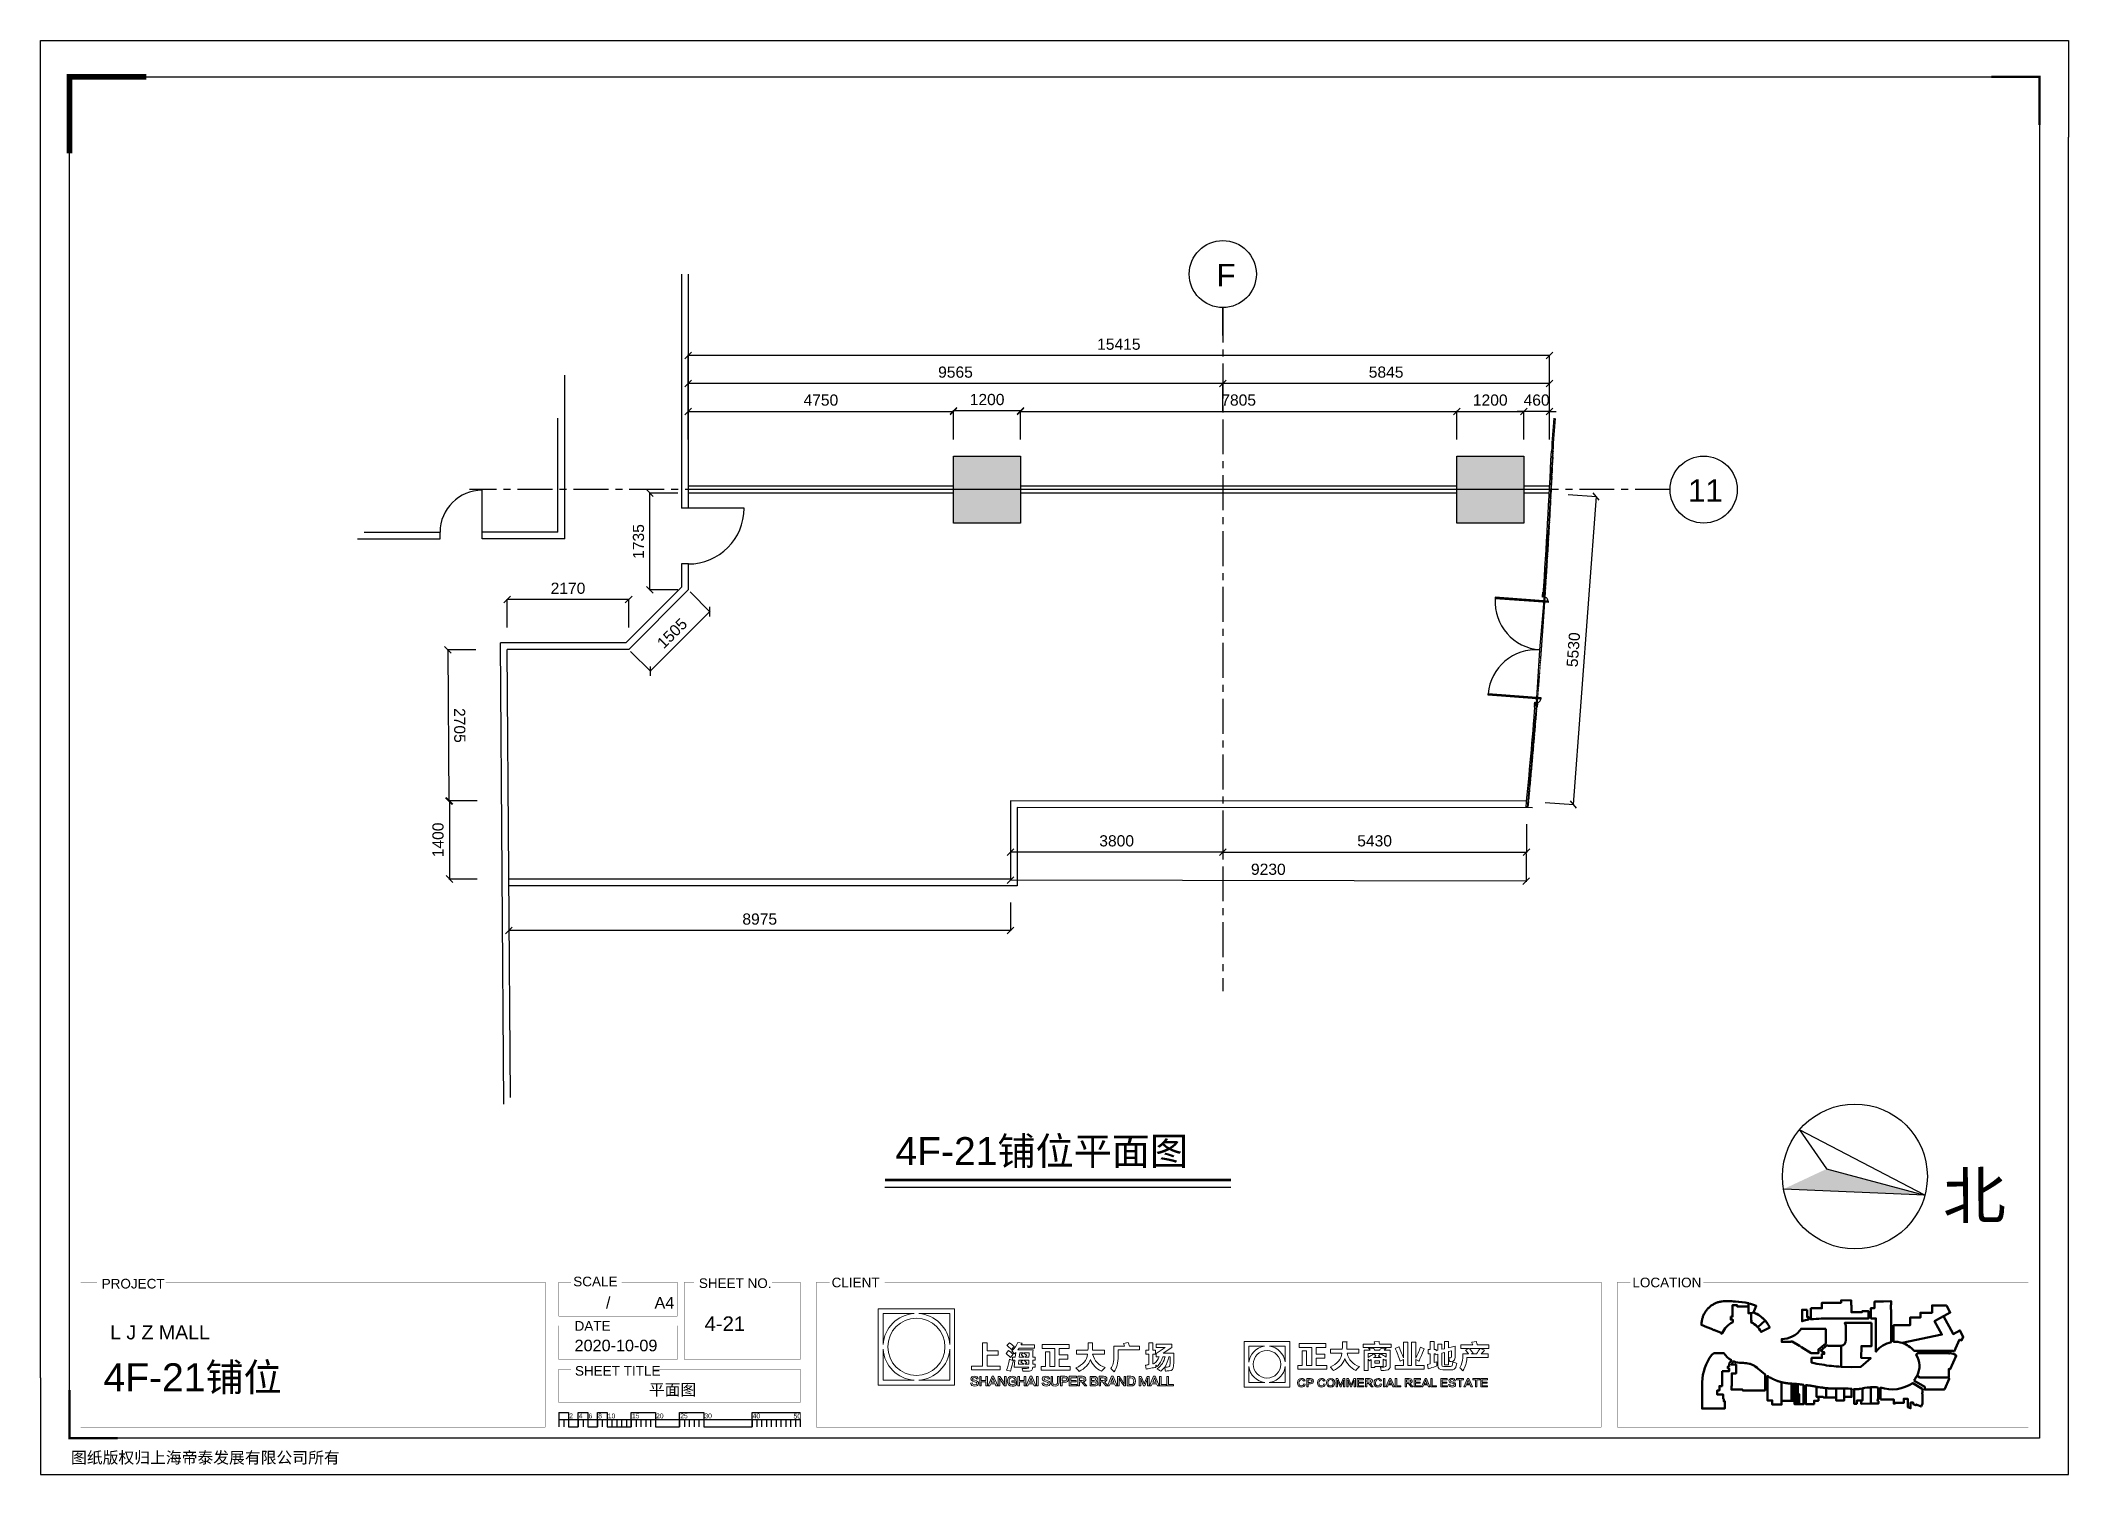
# Model space of a CAD drawing. Header units: inches. Extents: x -17552 to 18736, y -11730 to 13931.
import ezdxf
from ezdxf.enums import TextEntityAlignment as Align

# ---------------------------------------------------------------- set-up
doc = ezdxf.new("R2010")
doc.units = ezdxf.units.IN
doc.header["$MEASUREMENT"] = 0
doc.linetypes.add('CENTER', pattern=[2, 1.25, -0.25, 0.25, -0.25])
doc.linetypes.add('LEASE4', pattern=[1.08, 0.45, -0.09, 0.09, -0.09, 0.09, -0.09, 0.09, -0.09])
for name, color, linetype in [('4F15-16-06.16.2006', 3, 'Continuous'), ('DIM', 3, 'Continuous'), ('DIM TEXT', 7, 'Continuous'), ('GLASS', 94, 'Continuous'), ('L03-LEASE', 2, 'LEASE4'), ('L04-COL', 5, 'Continuous'), ('L04-DR', 1, 'Continuous'), ('L04-WAL', 3, 'Continuous'), ('SK053$0$L01-WIN', 7, 'Continuous'), ('WALL', 255, 'Continuous'), ('图层 1', 7, 'Continuous'), ('轴线', 10, 'CENTER')]:
    doc.layers.add(name, color=color, linetype=linetype)
doc.layers.add('租户合同线', color=5, linetype='Continuous', lineweight=50)
doc.styles.add('3F_2017.02$0$H1', font='swisscl.ttf')
doc.styles.get("Standard").update_dxf_attribs({"font": 'arial.ttf'})
doc.dimstyles.new('DIM-200MM', dxfattribs={"dimtxt": 200, "dimasz": 120, "dimexe": 10, "dimexo": 10, "dimgap": 100, "dimtad": 1, "dimdec": 0, "dimrnd": 5, "dimzin": 1, "dimdsep": 46, "dimtxsty": 'Standard', "dimblk": 'OBLIQUE', "dimcen": 0.5, "dimdle": 1, "dimclrd": 256, "dimclre": 256, "dimclrt": 7, "dimaunit": 1, "dimadec": 0, "dimazin": 0, "dimtfac": 1, "dimtdec": 0, "dimtix": 1, "dimtmove": 2, "dimatfit": 3, "dimfxl": 500, "dimfxlon": 1, "dimtolj": 1, "dimtzin": 1, "dimarcsym": 0})

msp = doc.modelspace()

# ---------------------------------------------------------------- texts
for s, height, p in [('PROJECT', 172.8, (-16458.3, -8402.1)), ('SCALE', 172.8, (-8020.2, -8362.7)), ('SHEET NO.', 172.8, (-5772.5, -8393.5)), ('CLIENT', 172.8, (-3396.1, -8380.6)), ('LOCATION', 172.8, (10933.2, -8380.6)), ('A4', 207.36, (-6566.1, -8760.9)), ('DATE', 172.8, (-7996.5, -9158.1)), ('SHEET TITLE', 172.8, (-7988.8, -9961.8)), ('2', 86.4, (-8092.6, -10725.7)), ('4', 86.4, (-7919.8, -10725.7)), ('6', 86.4, (-7747, -10725.7)), ('8', 86.4, (-7574.2, -10725.7)), ('10', 86.4, (-7401.4, -10725.7)), ('15', 86.4, (-6969.4, -10725.7)), ('20', 86.4, (-6537.4, -10725.7)), ('25', 86.4, (-6105.4, -10725.7)), ('30', 86.4, (-5673.4, -10725.7)), ('40', 86.4, (-4809.4, -10725.7)), ('50', 86.4, (-4078.1, -10728.8)), ('图纸版权归上海帝泰发展有限公司所有', 207.36, (-17007.3, -11532))]:
    msp.add_text(s, height=height).set_placement(p)
at = {"attachment_point": 1}
for s, insert, char_height in [('4F-21{\\fSimSun|b0|i0|c134|p2;铺位平面图}', (-2253.4, -5693.5), 500), ('L J Z MALL', (-16308.1, -9062.6), 250)]:
    msp.add_mtext_dynamic_manual_height_columns(s, width=6808.082, gutter_width=1, heights=[0], dxfattribs=dict(at, insert=insert, char_height=char_height))
for tag, text, p in [('/', 'AS NOTED', (-7353.6, -8757.7)), ('2020-10-09', '2020-7-22', (-6514.3, -9525.7))]:
    msp.add_attdef(tag, text=text, height=207.36).set_placement(p, align=Align.RIGHT)
for tag, p, s, height in [('4-21', (-5668.9, -9161.2), 'SHEET NO.', 259.2), ('4F-21铺位', (-16425.2, -10240.6), '###############', 500), ('平面图', (-6667.1, -10316.4), 'SHEET-TITLE', 207.36)]:
    msp.add_attdef(tag, p, s, height=height)
at = {"layer": 'DIM TEXT', "char_height": 400, "attachment_point": 1}
for s, insert in [('F', (3492.2, 9933.9)), ('11', (11927.9, 6076.9))]:
    msp.add_mtext_dynamic_manual_height_columns(s, width=10456.675, gutter_width=2, heights=[0], dxfattribs=dict(at, insert=insert))

# ---------------------------------------------------------------- blocks, each defined once
blk = doc.blocks.new('3F_2017.02$0$A$C11E260BE')
blk.add_hatch(color=256).paths.add_polyline_path([(5592, 3026), (8455, 1855), (2523, 8881)])
for p, q in [((5592, 3026), (2523, 8881)), ((2523, 8881), (8455, 1855)), ((2523, 8881), (4926, 5))]:
    blk.add_line(p, q)
at = {"ltscale": 0.1}
blk.add_line((4926, 5), (5592, 3026), dxfattribs=at)
blk.add_circle((4709, 4709), 4709)
at = {"style": '3F_2017.02$0$H1'}
blk.add_text('北', height=3000, rotation=133.02448, dxfattribs=at).set_placement((2849, 10782))
blk = doc.blocks.new('_Oblique')
at = {"color": 0, "linetype": 'ByBlock', "lineweight": -2}
blk.add_line((-0.5, -0.5), (0.5, 0.5), dxfattribs=at)
blk = doc.blocks.new('*D16')
at = {"layer": 'DEFPOINTS', "color": 0, "transparency": 16777216}
for p in [(-195, 26), (9036, 3), (-197, -1092)]:
    blk.add_point(p, dxfattribs=at)
at = {"layer": 'DIM', "lineweight": -2, "transparency": 16777216}
for p, q in [((-196, -592), (-197, -1102)), ((9034, -615), (9033, -1125)), ((9034, -1115), (-198, -1092))]:
    blk.add_line(p, q, dxfattribs=at)
at = {"layer": 'DIM', "lineweight": -2, "transparency": 16777216, "xscale": 120, "yscale": 120, "zscale": 120}
for p, rotation in [((-197, -1092), 179.8611763619123), ((9033, -1115), 359.8611763619123)]:
    blk.add_blockref('_Oblique', p, dxfattribs=dict(at, rotation=rotation))
at = {"layer": 'DIM', "color": 7, "transparency": 16777216, "insert": (4418, -901), "char_height": 200, "attachment_point": 5, "rotation": 359.8612}
blk.add_mtext('\\A1;9230', dxfattribs=at)
blk = doc.blocks.new('*D17')
at = {"layer": 'DEFPOINTS', "color": 0, "transparency": 16777216}
for p in [(-9404, 326), (-10237, -1074), (-9404, -1074)]:
    blk.add_point(p, dxfattribs=at)
at = {"layer": 'DIM', "lineweight": -2, "transparency": 16777216}
for p, q in [((-9737, 326), (-10247, 326)), ((-10237, 327), (-10237, -1075)), ((-9737, -1074), (-10247, -1074))]:
    blk.add_line(p, q, dxfattribs=at)
at = {"layer": 'DIM', "lineweight": -2, "transparency": 16777216, "xscale": 120, "yscale": 120, "zscale": 120}
for p, rotation in [((-10237, 326), 89.97289550392843), ((-10237, -1074), 269.9728955039284)]:
    blk.add_blockref('_Oblique', p, dxfattribs=dict(at, rotation=rotation))
at = {"layer": 'DIM', "color": 7, "transparency": 16777216, "insert": (-10439, -374), "char_height": 200, "attachment_point": 5, "rotation": 89.9729}
blk.add_mtext('\\A1;1400', dxfattribs=at)
blk = doc.blocks.new('*D18')
at = {"layer": 'DEFPOINTS', "color": 0, "transparency": 16777216}
for p in [(-9171, -1173), (-195, -1173), (-9171, -1994)]:
    blk.add_point(p, dxfattribs=at)
at = {"layer": 'DIM', "lineweight": -2, "transparency": 16777216}
for p, q in [((-9171, -1494), (-9171, -2004)), ((-195, -1494), (-195, -2004)), ((-194, -1994), (-9172, -1994))]:
    blk.add_line(p, q, dxfattribs=at)
at = {"layer": 'DIM', "lineweight": -2, "transparency": 16777216, "xscale": 120, "yscale": 120, "zscale": 120}
for p, rotation in [((-9171, -1994), 180.0001808049162), ((-195, -1994), 0.0001808049162388414)]:
    blk.add_blockref('_Oblique', p, dxfattribs=dict(at, rotation=rotation))
at = {"layer": 'DIM', "color": 7, "transparency": 16777216, "insert": (-4683, -1792), "char_height": 200, "attachment_point": 5, "rotation": 0.0002}
blk.add_mtext('\\A1;8975', dxfattribs=at)
blk = doc.blocks.new('*D19')
at = {"layer": 'DEFPOINTS', "color": 0, "transparency": 16777216}
for p in [(-5963, 8294), (-5963, 7134), (9449, 7194)]:
    blk.add_point(p, dxfattribs=at)
at = {"layer": 'DIM', "lineweight": -2, "transparency": 16777216}
for p, q in [((9450, 8294), (-5964, 8294)), ((-5963, 7794), (-5963, 8304)), ((9449, 7794), (9449, 8304))]:
    blk.add_line(p, q, dxfattribs=at)
at = {"layer": 'DIM', "lineweight": -2, "transparency": 16777216, "xscale": 120, "yscale": 120, "zscale": 120, "rotation": 180}
blk.add_blockref('_Oblique', (-5963, 8294), dxfattribs=at)
at = {"layer": 'DIM', "lineweight": -2, "transparency": 16777216, "xscale": 120, "yscale": 120, "zscale": 120}
blk.add_blockref('_Oblique', (9449, 8294), dxfattribs=at)
at = {"layer": 'DIM', "color": 7, "transparency": 16777216, "insert": (1743, 8496), "char_height": 200, "attachment_point": 5}
blk.add_mtext('\\A1;15415', dxfattribs=at)
blk = doc.blocks.new('*D20')
at = {"layer": 'DEFPOINTS', "color": 0, "transparency": 16777216}
for p in [(-5963, 4099), (-5576, 3711), (-7028, 3034)]:
    blk.add_point(p, dxfattribs=at)
at = {"layer": 'DIM', "lineweight": -2, "transparency": 16777216}
for p, q in [((-5929, 4065), (-5569, 3704)), ((-6641, 2646), (-5575, 3712)), ((-6994, 3000), (-6633, 2640))]:
    blk.add_line(p, q, dxfattribs=at)
at = {"layer": 'DIM', "lineweight": -2, "transparency": 16777216, "xscale": 120, "yscale": 120, "zscale": 120}
for p, rotation in [((-5576, 3711), 44.99999999999687), ((-6641, 2647), 224.9999999999969)]:
    blk.add_blockref('_Oblique', p, dxfattribs=dict(at, rotation=rotation))
at = {"layer": 'DIM', "color": 7, "transparency": 16777216, "insert": (-6251, 3322), "char_height": 200, "attachment_point": 5, "rotation": 45}
blk.add_mtext('\\A1;1505', dxfattribs=at)
blk = doc.blocks.new('*D21')
at = {"layer": 'DEFPOINTS', "color": 0, "transparency": 16777216}
for p in [(-9200, 3926), (-9200, 3034), (-7028, 3034)]:
    blk.add_point(p, dxfattribs=at)
at = {"layer": 'DIM', "lineweight": -2, "transparency": 16777216}
for p, q in [((-7027, 3926), (-9201, 3926)), ((-9200, 3426), (-9200, 3936)), ((-7028, 3426), (-7028, 3936))]:
    blk.add_line(p, q, dxfattribs=at)
at = {"layer": 'DIM', "lineweight": -2, "transparency": 16777216, "xscale": 120, "yscale": 120, "zscale": 120, "rotation": 180}
blk.add_blockref('_Oblique', (-9200, 3926), dxfattribs=at)
at = {"layer": 'DIM', "lineweight": -2, "transparency": 16777216, "xscale": 120, "yscale": 120, "zscale": 120}
blk.add_blockref('_Oblique', (-7028, 3926), dxfattribs=at)
at = {"layer": 'DIM', "color": 7, "transparency": 16777216, "insert": (-8114, 4128), "char_height": 200, "attachment_point": 5}
blk.add_mtext('\\A1;2170', dxfattribs=at)
blk = doc.blocks.new('*D22')
at = {"layer": 'DEFPOINTS', "color": 0, "transparency": 16777216}
for p in [(9446, 5834), (9036, 321), (9873, 259)]:
    blk.add_point(p, dxfattribs=at)
at = {"layer": 'DIM', "lineweight": -2, "transparency": 16777216}
for p, q in [((9785, 5809), (10293, 5771)), ((10284, 5773), (9873, 258)), ((9374, 296), (9883, 258))]:
    blk.add_line(p, q, dxfattribs=at)
at = {"layer": 'DIM', "lineweight": -2, "transparency": 16777216, "xscale": 120, "yscale": 120, "zscale": 120}
for p, rotation in [((10284, 5772), 85.74178402608709), ((9873, 259), 265.7417840260871)]:
    blk.add_blockref('_Oblique', p, dxfattribs=dict(at, rotation=rotation))
at = {"layer": 'DIM', "color": 7, "transparency": 16777216, "insert": (9877, 3030), "char_height": 200, "attachment_point": 5, "rotation": 85.7418}
blk.add_mtext('\\A1;5530', dxfattribs=at)
blk = doc.blocks.new('*D23')
at = {"layer": 'DEFPOINTS', "color": 0, "transparency": 16777216}
for p in [(-9086, 3035), (-10245, 320), (-9404, 326)]:
    blk.add_point(p, dxfattribs=at)
at = {"layer": 'DIM', "lineweight": -2, "transparency": 16777216}
for p, q in [((-9765, 3030), (-10275, 3026)), ((-10265, 3027), (-10245, 319)), ((-9745, 323), (-10255, 320))]:
    blk.add_line(p, q, dxfattribs=at)
at = {"layer": 'DIM', "lineweight": -2, "transparency": 16777216, "xscale": 120, "yscale": 120, "zscale": 120}
for p, rotation in [((-10265, 3026), 90.41310326521602), ((-10245, 320), 270.413103265216)]:
    blk.add_blockref('_Oblique', p, dxfattribs=dict(at, rotation=rotation))
at = {"layer": 'DIM', "color": 7, "transparency": 16777216, "insert": (-10053, 1675), "char_height": 200, "attachment_point": 5, "rotation": 270.4131}
blk.add_mtext('\\A1;2705', dxfattribs=at)
blk = doc.blocks.new('*D24')
at = {"layer": 'DEFPOINTS', "color": 0, "transparency": 16777216}
for p in [(-6649, 5834), (-5963, 5834), (-5963, 4099)]:
    blk.add_point(p, dxfattribs=at)
at = {"layer": 'DIM', "lineweight": -2, "transparency": 16777216}
for p, q in [((-6149, 5834), (-6659, 5834)), ((-6649, 4098), (-6649, 5835)), ((-6149, 4099), (-6659, 4099))]:
    blk.add_line(p, q, dxfattribs=at)
at = {"layer": 'DIM', "lineweight": -2, "transparency": 16777216, "xscale": 120, "yscale": 120, "zscale": 120}
for p, rotation in [((-6649, 5834), 90), ((-6649, 4099), 270)]:
    blk.add_blockref('_Oblique', p, dxfattribs=dict(at, rotation=rotation))
at = {"layer": 'DIM', "color": 7, "transparency": 16777216, "insert": (-6852, 4966), "char_height": 200, "attachment_point": 5, "rotation": 90}
blk.add_mtext('\\A1;1735', dxfattribs=at)
blk = doc.blocks.new('*D27')
at = {"layer": 'DEFPOINTS', "color": 0, "transparency": 16777216}
for p in [(-1215, 7294), (-5963, 6494), (-1215, 6494)]:
    blk.add_point(p, dxfattribs=at)
at = {"layer": 'DIM', "lineweight": -2, "transparency": 16777216}
for p, q in [((-5964, 7294), (-1214, 7294)), ((-5963, 6794), (-5963, 7304)), ((-1215, 6794), (-1215, 7304))]:
    blk.add_line(p, q, dxfattribs=at)
at = {"layer": 'DIM', "lineweight": -2, "transparency": 16777216, "xscale": 120, "yscale": 120, "zscale": 120, "rotation": 180}
blk.add_blockref('_Oblique', (-5963, 7294), dxfattribs=at)
at = {"layer": 'DIM', "lineweight": -2, "transparency": 16777216, "xscale": 120, "yscale": 120, "zscale": 120}
blk.add_blockref('_Oblique', (-1215, 7294), dxfattribs=at)
at = {"layer": 'DIM', "color": 7, "transparency": 16777216, "insert": (-3589, 7496), "char_height": 200, "attachment_point": 5}
blk.add_mtext('\\A1;4750', dxfattribs=at)
blk = doc.blocks.new('*D28')
at = {"layer": 'DEFPOINTS', "color": 0, "transparency": 16777216}
for p in [(-1214, 7304), (-1214, 7294), (-15, 7294)]:
    blk.add_point(p, dxfattribs=at)
at = {"layer": 'DIM', "lineweight": -2, "transparency": 16777216}
for p, q in [((-14, 7304), (-1215, 7304)), ((-1214, 7304), (-1214, 7314)), ((-15, 7304), (-15, 7314))]:
    blk.add_line(p, q, dxfattribs=at)
at = {"layer": 'DIM', "lineweight": -2, "transparency": 16777216, "xscale": 120, "yscale": 120, "zscale": 120, "rotation": 180}
blk.add_blockref('_Oblique', (-1214, 7304), dxfattribs=at)
at = {"layer": 'DIM', "lineweight": -2, "transparency": 16777216, "xscale": 120, "yscale": 120, "zscale": 120}
blk.add_blockref('_Oblique', (-15, 7304), dxfattribs=at)
at = {"layer": 'DIM', "color": 7, "transparency": 16777216, "insert": (-614, 7506), "char_height": 200, "attachment_point": 5}
blk.add_mtext('\\A1;1200', dxfattribs=at)
blk = doc.blocks.new('*D29')
at = {"layer": 'DEFPOINTS', "color": 0, "transparency": 16777216}
for p in [(7789, 7294), (-15, 6494), (7789, 6494)]:
    blk.add_point(p, dxfattribs=at)
at = {"layer": 'DIM', "lineweight": -2, "transparency": 16777216}
for p, q in [((-16, 7294), (7790, 7294)), ((-15, 6794), (-15, 7304)), ((7789, 6794), (7789, 7304))]:
    blk.add_line(p, q, dxfattribs=at)
at = {"layer": 'DIM', "lineweight": -2, "transparency": 16777216, "xscale": 120, "yscale": 120, "zscale": 120, "rotation": 180}
blk.add_blockref('_Oblique', (-15, 7294), dxfattribs=at)
at = {"layer": 'DIM', "lineweight": -2, "transparency": 16777216, "xscale": 120, "yscale": 120, "zscale": 120}
blk.add_blockref('_Oblique', (7789, 7294), dxfattribs=at)
at = {"layer": 'DIM', "color": 7, "transparency": 16777216, "insert": (3887, 7496), "char_height": 200, "attachment_point": 5}
blk.add_mtext('\\A1;7805', dxfattribs=at)
blk = doc.blocks.new('*D30')
at = {"layer": 'DEFPOINTS', "color": 0, "transparency": 16777216}
for p in [(8989, 7294), (7789, 6494), (8989, 6494)]:
    blk.add_point(p, dxfattribs=at)
at = {"layer": 'DIM', "lineweight": -2, "transparency": 16777216}
for p, q in [((7788, 7294), (8990, 7294)), ((7789, 6794), (7789, 7304)), ((8989, 6794), (8989, 7304))]:
    blk.add_line(p, q, dxfattribs=at)
at = {"layer": 'DIM', "lineweight": -2, "transparency": 16777216, "xscale": 120, "yscale": 120, "zscale": 120, "rotation": 180}
blk.add_blockref('_Oblique', (7789, 7294), dxfattribs=at)
at = {"layer": 'DIM', "lineweight": -2, "transparency": 16777216, "xscale": 120, "yscale": 120, "zscale": 120}
blk.add_blockref('_Oblique', (8989, 7294), dxfattribs=at)
at = {"layer": 'DIM', "color": 7, "transparency": 16777216, "insert": (8389, 7496), "char_height": 200, "attachment_point": 5}
blk.add_mtext('\\A1;1200', dxfattribs=at)
blk = doc.blocks.new('*D31')
at = {"layer": 'DEFPOINTS', "color": 0, "transparency": 16777216}
for p in [(8989, 7294), (8989, 6434), (9449, 6434)]:
    blk.add_point(p, dxfattribs=at)
at = {"layer": 'DIM', "lineweight": -2, "transparency": 16777216}
for p, q in [((8989, 7294), (8869, 7294)), ((8989, 6794), (8989, 7304)), ((9449, 7294), (8989, 7294)), ((9449, 6794), (9449, 7304)), ((9449, 7294), (9569, 7294))]:
    blk.add_line(p, q, dxfattribs=at)
at = {"layer": 'DIM', "lineweight": -2, "transparency": 16777216, "xscale": 120, "yscale": 120, "zscale": 120}
blk.add_blockref('_Oblique', (8989, 7294), dxfattribs=at)
at = {"layer": 'DIM', "lineweight": -2, "transparency": 16777216, "xscale": 120, "yscale": 120, "zscale": 120, "rotation": 180}
blk.add_blockref('_Oblique', (9449, 7294), dxfattribs=at)
at = {"layer": 'DIM', "color": 7, "transparency": 16777216, "insert": (9219, 7496), "char_height": 200, "attachment_point": 5}
blk.add_mtext('\\A1;460', dxfattribs=at)
blk = doc.blocks.new('*D32')
at = {"layer": 'DEFPOINTS', "color": 0, "transparency": 16777216}
for p in [(3604, 7794), (3604, 6994), (9449, 6994)]:
    blk.add_point(p, dxfattribs=at)
at = {"layer": 'DIM', "lineweight": -2, "transparency": 16777216}
for p, q in [((9450, 7794), (3603, 7794)), ((3604, 7294), (3604, 7804)), ((9449, 7294), (9449, 7804))]:
    blk.add_line(p, q, dxfattribs=at)
at = {"layer": 'DIM', "lineweight": -2, "transparency": 16777216, "xscale": 120, "yscale": 120, "zscale": 120, "rotation": 180}
blk.add_blockref('_Oblique', (3604, 7794), dxfattribs=at)
at = {"layer": 'DIM', "lineweight": -2, "transparency": 16777216, "xscale": 120, "yscale": 120, "zscale": 120}
blk.add_blockref('_Oblique', (9449, 7794), dxfattribs=at)
at = {"layer": 'DIM', "color": 7, "transparency": 16777216, "insert": (6526, 7996), "char_height": 200, "attachment_point": 5}
blk.add_mtext('\\A1;5845', dxfattribs=at)
blk = doc.blocks.new('*D33')
at = {"layer": 'DEFPOINTS', "color": 0, "transparency": 16777216}
for p in [(-5963, 7794), (-5963, 6994), (3604, 6994)]:
    blk.add_point(p, dxfattribs=at)
at = {"layer": 'DIM', "lineweight": -2, "transparency": 16777216}
for p, q in [((3605, 7794), (-5964, 7794)), ((-5963, 7294), (-5963, 7804)), ((3604, 7294), (3604, 7804))]:
    blk.add_line(p, q, dxfattribs=at)
at = {"layer": 'DIM', "lineweight": -2, "transparency": 16777216, "xscale": 120, "yscale": 120, "zscale": 120, "rotation": 180}
blk.add_blockref('_Oblique', (-5963, 7794), dxfattribs=at)
at = {"layer": 'DIM', "lineweight": -2, "transparency": 16777216, "xscale": 120, "yscale": 120, "zscale": 120}
blk.add_blockref('_Oblique', (3604, 7794), dxfattribs=at)
at = {"layer": 'DIM', "color": 7, "transparency": 16777216, "insert": (-1180, 7996), "char_height": 200, "attachment_point": 5}
blk.add_mtext('\\A1;9565', dxfattribs=at)
blk = doc.blocks.new('*D34')
at = {"layer": 'DEFPOINTS', "color": 0, "transparency": 16777216}
for p in [(3603, 24), (9036, 11), (9036, -594)]:
    blk.add_point(p, dxfattribs=at)
at = {"layer": 'DIM', "lineweight": -2, "transparency": 16777216}
for p, q in [((3603, -94), (3603, -604)), ((9036, -94), (9036, -604)), ((3602, -594), (9037, -594))]:
    blk.add_line(p, q, dxfattribs=at)
at = {"layer": 'DIM', "lineweight": -2, "transparency": 16777216, "xscale": 120, "yscale": 120, "zscale": 120, "rotation": 180}
blk.add_blockref('_Oblique', (3603, -594), dxfattribs=at)
at = {"layer": 'DIM', "lineweight": -2, "transparency": 16777216, "xscale": 120, "yscale": 120, "zscale": 120}
blk.add_blockref('_Oblique', (9036, -594), dxfattribs=at)
at = {"layer": 'DIM', "color": 7, "transparency": 16777216, "insert": (6320, -392), "char_height": 200, "attachment_point": 5}
blk.add_mtext('\\A1;5430', dxfattribs=at)
blk = doc.blocks.new('*D35')
at = {"layer": 'DEFPOINTS', "color": 0, "transparency": 16777216}
for p in [(-195, 26), (3603, 24), (-195, -594)]:
    blk.add_point(p, dxfattribs=at)
at = {"layer": 'DIM', "lineweight": -2, "transparency": 16777216}
for p, q in [((-195, -94), (-195, -604)), ((3603, -94), (3603, -604)), ((3604, -594), (-196, -594))]:
    blk.add_line(p, q, dxfattribs=at)
at = {"layer": 'DIM', "lineweight": -2, "transparency": 16777216, "xscale": 120, "yscale": 120, "zscale": 120, "rotation": 180}
blk.add_blockref('_Oblique', (-195, -594), dxfattribs=at)
at = {"layer": 'DIM', "lineweight": -2, "transparency": 16777216, "xscale": 120, "yscale": 120, "zscale": 120}
blk.add_blockref('_Oblique', (3603, -594), dxfattribs=at)
at = {"layer": 'DIM', "color": 7, "transparency": 16777216, "insert": (1704, -392), "char_height": 200, "attachment_point": 5}
blk.add_mtext('\\A1;3800', dxfattribs=at)
blk = doc.blocks.new('block 47')
at = {"layer": '图层 1', "lineweight": 0}
for points in [[(122.06, -57.89), (122.06, -56.7), (123.44, -56.7), (123.44, -52.04), (124.83, -52.04), (124.83, -56.7), (126.49, -56.7), (126.49, -51.01), (122.45, -51.01), (122.45, -49.7), (130.99, -49.7), (130.99, -51.01), (127.87, -51.01), (127.87, -53.06), (130.64, -53.06), (130.64, -54.37), (127.87, -54.37), (127.87, -56.7), (131.31, -56.7), (131.31, -57.89), (122.06, -57.89)], [(146.62, -55.95), (148.08, -55.95), (148.08, -55.2), (146.62, -55.2), (146.62, -55.95)]]:
    blk.add_lwpolyline(points, dxfattribs=at)
for points, knots in [([(132.5, -52.83), (132.5, -52.83), (132.5, -51.52), (132.5, -51.52), (132.5, -51.52), (136.22, -51.52), (136.22, -51.52), (136.27, -50.84), (136.3, -50.05), (136.3, -49.15), (136.3, -49.15), (137.72, -49.15), (137.72, -49.15), (137.72, -49.44), (137.71, -49.84), (137.68, -50.34), (137.68, -50.89), (137.67, -51.29), (137.64, -51.52), (137.64, -51.52), (141.51, -51.52), (141.51, -51.52), (141.51, -51.52), (141.51, -52.83), (141.51, -52.83), (141.51, -52.83), (137.72, -52.83), (137.72, -52.83), (138.27, -54.94), (139.59, -56.35), (141.67, -57.06), (141.2, -57.5), (140.83, -57.91), (140.57, -58.28), (138.83, -57.47), (137.64, -56.2), (137.01, -54.49), (136.48, -56.1), (135.28, -57.37), (133.41, -58.32), (133.38, -58.3), (133.33, -58.23), (133.25, -58.12), (132.91, -57.73), (132.61, -57.43), (132.34, -57.22), (134.64, -56.19), (135.89, -54.72), (136.1, -52.83), (136.1, -52.83), (132.5, -52.83), (132.5, -52.83)], [0, 0, 0, 0, 1, 1, 1, 2, 2, 2, 3, 3, 3, 4, 4, 4, 5, 5, 5, 6, 6, 6, 7, 7, 7, 8, 8, 8, 9, 9, 9, 10, 10, 10, 11, 11, 11, 12, 12, 12, 13, 13, 13, 14, 14, 14, 15, 15, 15, 16, 16, 16, 17, 17, 17, 17]), ([(142.86, -50.97), (142.86, -50.97), (142.86, -49.94), (142.86, -49.94), (142.86, -49.94), (146.58, -49.94), (146.58, -49.94), (146.58, -49.91), (146.57, -49.86), (146.54, -49.78), (146.49, -49.62), (146.43, -49.41), (146.38, -49.15), (146.38, -49.15), (147.96, -49.11), (147.96, -49.11), (147.96, -49.37), (147.99, -49.65), (148.04, -49.94), (148.04, -49.94), (151.8, -49.94), (151.8, -49.94), (151.8, -49.94), (151.8, -50.97), (151.8, -50.97), (151.8, -50.97), (142.86, -50.97), (142.86, -50.97)], [0, 0, 0, 0, 1, 1, 1, 2, 2, 2, 3, 3, 3, 4, 4, 4, 5, 5, 5, 6, 6, 6, 7, 7, 7, 8, 8, 8, 9, 9, 9, 9]), ([(143.22, -58.28), (143.22, -58.28), (143.22, -51.84), (143.22, -51.84), (143.22, -51.84), (145.08, -51.84), (145.08, -51.84), (145.02, -51.76), (144.95, -51.65), (144.84, -51.52), (144.71, -51.36), (144.62, -51.26), (144.56, -51.21), (144.56, -51.21), (146.11, -51.21), (146.11, -51.21), (146.16, -51.26), (146.24, -51.36), (146.34, -51.52), (146.45, -51.65), (146.53, -51.76), (146.58, -51.84), (146.58, -51.84), (148.08, -51.84), (148.08, -51.84), (148.13, -51.79), (148.2, -51.69), (148.28, -51.56), (148.38, -51.46), (148.5, -51.34), (148.64, -51.21), (148.64, -51.21), (150.14, -51.21), (150.14, -51.21), (149.95, -51.44), (149.76, -51.65), (149.54, -51.84), (149.54, -51.84), (151.48, -51.84), (151.48, -51.84), (151.48, -51.84), (151.48, -56.7), (151.48, -56.7), (151.48, -57.62), (151.06, -58.12), (150.22, -58.2), (149.87, -58.26), (149.32, -58.28), (148.56, -58.28), (148.48, -57.75), (148.4, -57.39), (148.32, -57.18), (148.53, -57.2), (148.89, -57.22), (149.39, -57.22), (149.94, -57.22), (150.22, -56.95), (150.22, -56.42), (150.22, -56.42), (150.22, -54.76), (150.22, -54.76), (150.22, -54.76), (149.94, -55.12), (149.94, -55.12), (149.7, -54.96), (149.47, -54.8), (149.23, -54.65), (149.23, -54.65), (149.23, -56.98), (149.23, -56.98), (149.23, -56.98), (146.62, -56.98), (146.62, -56.98), (146.62, -56.98), (146.62, -57.37), (146.62, -57.37), (146.62, -57.37), (145.43, -57.37), (145.43, -57.37), (145.43, -57.37), (145.43, -54.76), (145.43, -54.76), (145.38, -54.82), (145.29, -54.88), (145.16, -54.96), (145.02, -55.07), (144.92, -55.15), (144.84, -55.2), (144.81, -55.15), (144.73, -55.03), (144.6, -54.84), (144.73, -55), (144.7, -54.95), (144.48, -54.69), (144.48, -54.69), (144.48, -58.28), (144.48, -58.28), (144.48, -58.28), (143.22, -58.28), (143.22, -58.28)], [0, 0, 0, 0, 1, 1, 1, 2, 2, 2, 3, 3, 3, 4, 4, 4, 5, 5, 5, 6, 6, 6, 7, 7, 7, 8, 8, 8, 9, 9, 9, 10, 10, 10, 11, 11, 11, 12, 12, 12, 13, 13, 13, 14, 14, 14, 15, 15, 15, 16, 16, 16, 17, 17, 17, 18, 18, 18, 19, 19, 19, 20, 20, 20, 21, 21, 21, 22, 22, 22, 23, 23, 23, 24, 24, 24, 25, 25, 25, 26, 26, 26, 27, 27, 27, 28, 28, 28, 29, 29, 29, 30, 30, 30, 31, 31, 31, 32, 32, 32, 33, 33, 33, 33]), ([(155.68, -54.25), (155.68, -54.25), (155.68, -49.31), (155.68, -49.31), (155.68, -49.31), (157.06, -49.31), (157.06, -49.31), (157.06, -49.31), (157.06, -56.7), (157.06, -56.7), (157.06, -56.7), (158.25, -56.7), (158.25, -56.7), (158.25, -56.7), (158.25, -49.31), (158.25, -49.31), (158.25, -49.31), (159.59, -49.31), (159.59, -49.31), (159.59, -49.31), (159.59, -54.37), (159.59, -54.37), (160.12, -53.37), (160.62, -52.19), (161.09, -50.85), (161.09, -50.85), (162.32, -51.36), (162.32, -51.36), (162.06, -52.02), (161.59, -53.09), (160.94, -54.57), (160.8, -54.88), (160.7, -55.12), (160.62, -55.28), (160.62, -55.28), (159.59, -54.8), (159.59, -54.8), (159.59, -54.8), (159.59, -56.7), (159.59, -56.7), (159.59, -56.7), (162.32, -56.7), (162.32, -56.7), (162.32, -56.7), (162.32, -57.89), (162.32, -57.89), (162.32, -57.89), (153.03, -57.89), (153.03, -57.89), (153.03, -57.89), (153.03, -56.7), (153.03, -56.7), (153.03, -56.7), (155.68, -56.7), (155.68, -56.7), (155.68, -56.7), (155.68, -54.84), (155.68, -54.84), (155.68, -54.84), (154.61, -55.28), (154.61, -55.28), (154.11, -53.8), (153.59, -52.46), (153.07, -51.25), (153.07, -51.25), (154.21, -50.73), (154.21, -50.73), (154.29, -50.94), (154.43, -51.27), (154.61, -51.72), (154.87, -52.3), (155.23, -53.14), (155.68, -54.25)], [0, 0, 0, 0, 1, 1, 1, 2, 2, 2, 3, 3, 3, 4, 4, 4, 5, 5, 5, 6, 6, 6, 7, 7, 7, 8, 8, 8, 9, 9, 9, 10, 10, 10, 11, 11, 11, 12, 12, 12, 13, 13, 13, 14, 14, 14, 15, 15, 15, 16, 16, 16, 17, 17, 17, 18, 18, 18, 19, 19, 19, 20, 20, 20, 21, 21, 21, 22, 22, 22, 23, 23, 23, 24, 24, 24, 24]), ([(168.73, -51.36), (168.73, -51.36), (168.73, -49.11), (168.73, -49.11), (168.73, -49.11), (169.99, -49.11), (169.99, -49.11), (169.99, -49.11), (169.99, -51.05), (169.99, -51.05), (169.99, -51.05), (172.17, -50.57), (172.17, -50.57), (172.17, -51.07), (172.15, -51.72), (172.13, -52.51), (172.1, -53.01), (172.09, -53.54), (172.09, -54.09), (172.06, -54.8), (171.81, -55.23), (171.34, -55.36), (171.02, -55.38), (170.69, -55.42), (170.35, -55.48), (170.27, -55.05), (170.16, -54.65), (170.03, -54.25), (170.27, -54.25), (170.47, -54.25), (170.63, -54.25), (170.84, -54.22), (170.94, -54.09), (170.94, -53.85), (170.97, -53.46), (170.98, -52.85), (170.98, -52.04), (170.98, -52.04), (169.99, -52.27), (169.99, -52.27), (169.99, -52.27), (169.99, -56.5), (169.99, -56.5), (169.99, -56.5), (168.73, -56.5), (168.73, -56.5), (168.73, -56.5), (168.73, -52.59), (168.73, -52.59), (168.73, -52.59), (167.86, -52.79), (167.86, -52.79), (167.86, -52.79), (167.86, -56.54), (167.86, -56.54), (167.88, -56.86), (168.1, -57.03), (168.49, -57.06), (168.49, -57.06), (170.31, -57.06), (170.31, -57.06), (170.86, -57.06), (171.17, -56.91), (171.22, -56.62), (171.3, -56.28), (171.35, -55.91), (171.38, -55.52), (171.59, -55.62), (171.86, -55.74), (172.21, -55.87), (172.42, -55.95), (172.58, -56.02), (172.68, -56.07), (172.52, -56.7), (172.39, -57.12), (172.29, -57.33), (172.05, -57.83), (171.61, -58.08), (170.98, -58.08), (170.98, -58.08), (168.21, -58.08), (168.21, -58.08), (167.16, -58.08), (166.62, -57.62), (166.59, -56.7), (166.59, -56.7), (166.59, -53.1), (166.59, -53.1), (166.59, -53.1), (166, -53.26), (166, -53.26), (166, -53.26), (165.92, -52.95), (165.92, -52.95), (165.92, -52.95), (165.49, -52.95), (165.49, -52.95), (165.49, -52.95), (165.49, -55.79), (165.49, -55.79), (165.78, -55.71), (166.05, -55.63), (166.32, -55.55), (166.29, -55.82), (166.29, -56.25), (166.32, -56.86), (166.08, -56.94), (165.74, -57.06), (165.29, -57.22), (164.52, -57.43), (163.94, -57.61), (163.55, -57.77), (163.55, -57.77), (163.31, -56.42), (163.31, -56.42), (163.63, -56.35), (163.93, -56.27), (164.22, -56.19), (164.22, -56.19), (164.22, -52.95), (164.22, -52.95), (164.22, -52.95), (163.51, -52.95), (163.51, -52.95), (163.51, -52.95), (163.51, -51.64), (163.51, -51.64), (163.51, -51.64), (164.22, -51.64), (164.22, -51.64), (164.22, -51.64), (164.22, -49.11), (164.22, -49.11), (164.22, -49.11), (165.49, -49.11), (165.49, -49.11), (165.49, -49.11), (165.49, -51.64), (165.49, -51.64), (165.49, -51.64), (166.04, -51.64), (166.04, -51.64), (166.04, -51.64), (166.04, -52), (166.04, -52), (166.04, -52), (166.59, -51.84), (166.59, -51.84), (166.59, -51.84), (166.59, -49.94), (166.59, -49.94), (166.59, -49.94), (167.86, -49.94), (167.86, -49.94), (167.86, -49.94), (167.86, -51.56), (167.86, -51.56), (167.86, -51.56), (168.73, -51.36), (168.73, -51.36)], [0, 0, 0, 0, 1, 1, 1, 2, 2, 2, 3, 3, 3, 4, 4, 4, 5, 5, 5, 6, 6, 6, 7, 7, 7, 8, 8, 8, 9, 9, 9, 10, 10, 10, 11, 11, 11, 12, 12, 12, 13, 13, 13, 14, 14, 14, 15, 15, 15, 16, 16, 16, 17, 17, 17, 18, 18, 18, 19, 19, 19, 20, 20, 20, 21, 21, 21, 22, 22, 22, 23, 23, 23, 24, 24, 24, 25, 25, 25, 26, 26, 26, 27, 27, 27, 28, 28, 28, 29, 29, 29, 30, 30, 30, 31, 31, 31, 32, 32, 32, 33, 33, 33, 34, 34, 34, 35, 35, 35, 36, 36, 36, 37, 37, 37, 38, 38, 38, 39, 39, 39, 40, 40, 40, 41, 41, 41, 42, 42, 42, 43, 43, 43, 44, 44, 44, 45, 45, 45, 46, 46, 46, 47, 47, 47, 48, 48, 48, 49, 49, 49, 50, 50, 50, 51, 51, 51, 52, 52, 52, 53, 53, 53, 53]), ([(174.58, -54.25), (174.58, -54.25), (174.58, -52.99), (174.58, -52.99), (174.58, -52.99), (176.4, -52.99), (176.4, -52.99), (176.38, -52.96), (176.34, -52.92), (176.28, -52.87), (176.1, -52.63), (175.82, -52.3), (175.45, -51.88), (175.45, -51.88), (176.44, -51.29), (176.44, -51.29), (176.44, -51.29), (173.95, -51.29), (173.95, -51.29), (173.95, -51.29), (173.95, -50.1), (173.95, -50.1), (173.95, -50.1), (177.71, -50.1), (177.71, -50.1), (177.68, -50.02), (177.64, -49.9), (177.59, -49.74), (177.51, -49.53), (177.44, -49.39), (177.39, -49.31), (177.39, -49.31), (178.89, -49.07), (178.89, -49.07), (178.97, -49.47), (179.06, -49.81), (179.17, -50.1), (179.17, -50.1), (182.81, -50.1), (182.81, -50.1), (182.81, -50.1), (182.81, -51.29), (182.81, -51.29), (182.81, -51.29), (180.2, -51.29), (180.2, -51.29), (180.2, -51.29), (181.42, -51.88), (181.42, -51.88), (181.03, -52.35), (180.7, -52.72), (180.43, -52.99), (180.43, -52.99), (182.65, -52.99), (182.65, -52.99), (182.65, -52.99), (182.65, -54.17), (182.65, -54.17), (182.65, -54.17), (175.81, -54.17), (175.81, -54.17), (175.81, -54.17), (175.81, -54.41), (175.81, -54.41), (175.81, -55.75), (175.4, -57.08), (174.58, -58.4), (174.35, -58.14), (174.02, -57.81), (173.6, -57.41), (174.2, -56.41), (174.53, -55.36), (174.58, -54.25)], [0, 0, 0, 0, 1, 1, 1, 2, 2, 2, 3, 3, 3, 4, 4, 4, 5, 5, 5, 6, 6, 6, 7, 7, 7, 8, 8, 8, 9, 9, 9, 10, 10, 10, 11, 11, 11, 12, 12, 12, 13, 13, 13, 14, 14, 14, 15, 15, 15, 16, 16, 16, 17, 17, 17, 18, 18, 18, 19, 19, 19, 20, 20, 20, 21, 21, 21, 22, 22, 22, 23, 23, 23, 24, 24, 24, 24]), ([(177.83, -52.71), (177.83, -52.71), (177.35, -52.99), (177.35, -52.99), (177.35, -52.99), (178.89, -52.99), (178.89, -52.99), (179.29, -52.48), (179.68, -51.92), (180.08, -51.29), (180.08, -51.29), (176.64, -51.29), (176.64, -51.29), (176.74, -51.39), (176.9, -51.58), (177.11, -51.84), (177.4, -52.21), (177.64, -52.5), (177.83, -52.71)], [0, 0, 0, 0, 1, 1, 1, 2, 2, 2, 3, 3, 3, 4, 4, 4, 5, 5, 5, 6, 6, 6, 6]), ([(146.26, -52.91), (146.26, -52.91), (146.94, -53.66), (146.94, -53.66), (146.7, -53.87), (146.45, -54.05), (146.18, -54.21), (146.18, -54.21), (148.64, -54.21), (148.64, -54.21), (148.48, -54.13), (148.27, -54), (148, -53.82), (147.87, -53.74), (147.78, -53.68), (147.73, -53.66), (147.73, -53.66), (148.36, -52.95), (148.36, -52.95), (148.99, -53.29), (149.61, -53.66), (150.22, -54.05), (150.22, -54.05), (150.22, -52.87), (150.22, -52.87), (150.22, -52.87), (144.48, -52.87), (144.48, -52.87), (144.48, -52.87), (144.48, -54.17), (144.48, -54.17), (144.8, -53.96), (145.24, -53.66), (145.79, -53.26), (146, -53.1), (146.16, -52.99), (146.26, -52.91)], [0, 0, 0, 0, 1, 1, 1, 2, 2, 2, 3, 3, 3, 4, 4, 4, 5, 5, 5, 6, 6, 6, 7, 7, 7, 8, 8, 8, 9, 9, 9, 10, 10, 10, 11, 11, 11, 12, 12, 12, 12])]:
    blk.add_open_spline(points, degree=3, knots=knots, dxfattribs=at)
blk = doc.blocks.new('block 48')
at = {"layer": '图层 1', "lineweight": 0}
for points in [[(141.43, -63.17), (143.09, -63.17), (143.09, -63.54), (140.99, -63.54), (140.99, -60.84), (143.02, -60.84), (143.02, -61.25), (141.43, -61.25), (141.43, -61.96), (142.93, -61.96), (142.93, -62.35), (141.43, -62.35), (141.43, -63.17)], [(149.29, -60.86), (149.73, -60.86), (149.73, -63.54), (149.29, -63.54), (149.29, -60.86)], [(152.3, -63.54), (152.05, -62.89), (150.84, -62.89), (150.57, -63.54), (150.1, -63.54), (151.23, -60.84), (151.66, -60.84), (152.78, -63.54), (152.3, -63.54)], [(153.09, -60.86), (153.54, -60.86), (153.54, -63.17), (154.89, -63.17), (154.89, -63.54), (153.09, -63.54), (153.09, -60.86)], [(159.52, -63.17), (161.18, -63.17), (161.18, -63.54), (159.08, -63.54), (159.08, -60.84), (161.12, -60.84), (161.12, -61.25), (159.52, -61.25), (159.52, -61.96), (161.03, -61.96), (161.03, -62.35), (159.52, -62.35), (159.52, -63.17)], [(163.61, -63.54), (163.35, -62.89), (162.15, -62.89), (161.87, -63.54), (161.41, -63.54), (162.54, -60.84), (162.96, -60.84), (164.09, -63.54), (163.61, -63.54)], [(164.4, -60.86), (164.85, -60.86), (164.85, -63.17), (166.2, -63.17), (166.2, -63.54), (164.4, -63.54), (164.4, -60.86)], [(168, -63.17), (169.66, -63.17), (169.66, -63.54), (167.56, -63.54), (167.56, -60.84), (169.59, -60.84), (169.59, -61.25), (168, -61.25), (168, -61.96), (169.5, -61.96), (169.5, -62.35), (168, -62.35), (168, -63.17)], [(174.81, -61.25), (173.91, -61.25), (173.91, -63.54), (173.47, -63.54), (173.47, -61.25), (172.56, -61.25), (172.56, -60.86), (174.81, -60.86), (174.81, -61.25)], [(177.12, -63.54), (176.86, -62.89), (175.65, -62.89), (175.38, -63.54), (174.91, -63.54), (176.04, -60.84), (176.47, -60.84), (177.6, -63.54), (177.12, -63.54)], [(179.95, -61.25), (179.06, -61.25), (179.06, -63.54), (178.62, -63.54), (178.62, -61.25), (177.71, -61.25), (177.71, -60.86), (179.95, -60.86), (179.95, -61.25)], [(180.77, -63.17), (182.43, -63.17), (182.43, -63.54), (180.33, -63.54), (180.33, -60.84), (182.37, -60.84), (182.37, -61.25), (180.77, -61.25), (180.77, -61.96), (182.28, -61.96), (182.28, -62.35), (180.77, -62.35), (180.77, -63.17)]]:
    blk.add_lwpolyline(points, dxfattribs=at)
for points, knots in [([(124.4, -61.6), (124.4, -61.6), (123.93, -61.73), (123.93, -61.73), (123.81, -61.4), (123.58, -61.23), (123.25, -61.21), (122.74, -61.23), (122.47, -61.57), (122.44, -62.21), (122.45, -62.86), (122.71, -63.19), (123.22, -63.21), (123.63, -63.22), (123.88, -63), (123.97, -62.57), (123.97, -62.57), (124.45, -62.69), (124.45, -62.69), (124.3, -63.29), (123.89, -63.59), (123.23, -63.58), (122.41, -63.57), (121.99, -63.11), (121.97, -62.21), (121.99, -61.3), (122.42, -60.83), (123.27, -60.81), (123.81, -60.81), (124.19, -61.08), (124.4, -61.6)], [0, 0, 0, 0, 1, 1, 1, 2, 2, 2, 3, 3, 3, 4, 4, 4, 5, 5, 5, 6, 6, 6, 7, 7, 7, 8, 8, 8, 9, 9, 9, 10, 10, 10, 10]), ([(126.08, -62.51), (126.08, -62.51), (125.35, -62.51), (125.35, -62.51), (125.35, -62.51), (125.35, -63.54), (125.35, -63.54), (125.35, -63.54), (124.9, -63.54), (124.9, -63.54), (124.9, -63.54), (124.9, -60.84), (124.9, -60.84), (124.9, -60.84), (126.1, -60.84), (126.1, -60.84), (126.69, -60.87), (127.01, -61.14), (127.05, -61.66), (127.04, -62.22), (126.72, -62.5), (126.08, -62.51)], [0, 0, 0, 0, 1, 1, 1, 2, 2, 2, 3, 3, 3, 4, 4, 4, 5, 5, 5, 6, 6, 6, 7, 7, 7, 7]), ([(126.04, -61.25), (126.04, -61.25), (125.35, -61.25), (125.35, -61.25), (125.35, -61.25), (125.35, -62.12), (125.35, -62.12), (125.35, -62.12), (126.04, -62.12), (126.04, -62.12), (126.41, -62.12), (126.6, -61.97), (126.6, -61.66), (126.58, -61.39), (126.39, -61.26), (126.04, -61.25)], [0, 0, 0, 0, 1, 1, 1, 2, 2, 2, 3, 3, 3, 4, 4, 4, 5, 5, 5, 5]), ([(130.77, -61.6), (130.77, -61.6), (130.3, -61.73), (130.3, -61.73), (130.18, -61.4), (129.95, -61.23), (129.62, -61.21), (129.11, -61.23), (128.84, -61.57), (128.81, -62.21), (128.82, -62.86), (129.08, -63.19), (129.59, -63.21), (130, -63.22), (130.25, -63), (130.34, -62.57), (130.34, -62.57), (130.82, -62.69), (130.82, -62.69), (130.67, -63.29), (130.26, -63.59), (129.6, -63.58), (128.78, -63.57), (128.36, -63.11), (128.34, -62.21), (128.36, -61.3), (128.79, -60.83), (129.64, -60.81), (130.18, -60.81), (130.55, -61.08), (130.77, -61.6)], [0, 0, 0, 0, 1, 1, 1, 2, 2, 2, 3, 3, 3, 4, 4, 4, 5, 5, 5, 6, 6, 6, 7, 7, 7, 8, 8, 8, 9, 9, 9, 10, 10, 10, 10]), ([(132.51, -60.81), (133.34, -60.86), (133.78, -61.32), (133.84, -62.19), (133.81, -63.09), (133.36, -63.56), (132.49, -63.58), (131.64, -63.54), (131.2, -63.08), (131.16, -62.21), (131.21, -61.32), (131.66, -60.85), (132.51, -60.81)], [0, 0, 0, 0, 1, 1, 1, 2, 2, 2, 3, 3, 3, 4, 4, 4, 4]), ([(132.47, -63.22), (133.05, -63.19), (133.35, -62.86), (133.37, -62.21), (133.33, -61.58), (133.04, -61.25), (132.5, -61.19), (131.95, -61.24), (131.65, -61.58), (131.62, -62.21), (131.64, -62.84), (131.93, -63.18), (132.47, -63.22)], [0, 0, 0, 0, 1, 1, 1, 2, 2, 2, 3, 3, 3, 4, 4, 4, 4]), ([(136.5, -60.86), (136.5, -60.86), (137.03, -60.86), (137.03, -60.86), (137.03, -60.86), (137.03, -63.54), (137.03, -63.54), (137.03, -63.54), (136.62, -63.54), (136.62, -63.54), (136.62, -63.54), (136.62, -61.95), (136.62, -61.95), (136.62, -61.82), (136.63, -61.62), (136.66, -61.36), (136.66, -61.36), (136.64, -61.36), (136.64, -61.36), (136.61, -61.52), (136.56, -61.67), (136.49, -61.83), (136.49, -61.83), (135.83, -63.54), (135.83, -63.54), (135.83, -63.54), (135.52, -63.54), (135.52, -63.54), (135.52, -63.54), (134.84, -61.83), (134.84, -61.83), (134.78, -61.66), (134.73, -61.5), (134.7, -61.36), (134.7, -61.36), (134.68, -61.36), (134.68, -61.36), (134.7, -61.56), (134.71, -61.76), (134.71, -61.95), (134.71, -61.95), (134.71, -63.54), (134.71, -63.54), (134.71, -63.54), (134.31, -63.54), (134.31, -63.54), (134.31, -63.54), (134.31, -60.86), (134.31, -60.86), (134.31, -60.86), (134.84, -60.86), (134.84, -60.86), (134.84, -60.86), (135.57, -62.67), (135.57, -62.67), (135.58, -62.72), (135.6, -62.79), (135.65, -62.89), (135.65, -62.94), (135.66, -62.97), (135.67, -62.99), (135.71, -62.86), (135.75, -62.76), (135.79, -62.67), (135.79, -62.67), (136.5, -60.86), (136.5, -60.86)], [0, 0, 0, 0, 1, 1, 1, 2, 2, 2, 3, 3, 3, 4, 4, 4, 5, 5, 5, 6, 6, 6, 7, 7, 7, 8, 8, 8, 9, 9, 9, 10, 10, 10, 11, 11, 11, 12, 12, 12, 13, 13, 13, 14, 14, 14, 15, 15, 15, 16, 16, 16, 17, 17, 17, 18, 18, 18, 19, 19, 19, 20, 20, 20, 21, 21, 21, 22, 22, 22, 22]), ([(139.84, -60.86), (139.84, -60.86), (140.37, -60.86), (140.37, -60.86), (140.37, -60.86), (140.37, -63.54), (140.37, -63.54), (140.37, -63.54), (139.96, -63.54), (139.96, -63.54), (139.96, -63.54), (139.96, -61.95), (139.96, -61.95), (139.96, -61.82), (139.97, -61.62), (140, -61.36), (140, -61.36), (139.98, -61.36), (139.98, -61.36), (139.95, -61.52), (139.9, -61.67), (139.83, -61.83), (139.83, -61.83), (139.17, -63.54), (139.17, -63.54), (139.17, -63.54), (138.85, -63.54), (138.85, -63.54), (138.85, -63.54), (138.18, -61.83), (138.18, -61.83), (138.12, -61.66), (138.07, -61.5), (138.04, -61.36), (138.04, -61.36), (138.02, -61.36), (138.02, -61.36), (138.04, -61.56), (138.05, -61.76), (138.05, -61.95), (138.05, -61.95), (138.05, -63.54), (138.05, -63.54), (138.05, -63.54), (137.65, -63.54), (137.65, -63.54), (137.65, -63.54), (137.65, -60.86), (137.65, -60.86), (137.65, -60.86), (138.18, -60.86), (138.18, -60.86), (138.18, -60.86), (138.91, -62.67), (138.91, -62.67), (138.92, -62.72), (138.94, -62.79), (138.98, -62.89), (138.99, -62.94), (139, -62.97), (139.01, -62.99), (139.05, -62.86), (139.09, -62.76), (139.13, -62.67), (139.13, -62.67), (139.84, -60.86), (139.84, -60.86)], [0, 0, 0, 0, 1, 1, 1, 2, 2, 2, 3, 3, 3, 4, 4, 4, 5, 5, 5, 6, 6, 6, 7, 7, 7, 8, 8, 8, 9, 9, 9, 10, 10, 10, 11, 11, 11, 12, 12, 12, 13, 13, 13, 14, 14, 14, 15, 15, 15, 16, 16, 16, 17, 17, 17, 18, 18, 18, 19, 19, 19, 20, 20, 20, 21, 21, 21, 22, 22, 22, 22]), ([(146.09, -63.54), (146.09, -63.54), (145.49, -63.54), (145.49, -63.54), (145.49, -63.54), (144.58, -62.4), (144.58, -62.4), (144.58, -62.4), (144.04, -62.4), (144.04, -62.4), (144.04, -62.4), (144.04, -63.54), (144.04, -63.54), (144.04, -63.54), (143.6, -63.54), (143.6, -63.54), (143.6, -63.54), (143.6, -60.84), (143.6, -60.84), (143.6, -60.84), (144.86, -60.84), (144.86, -60.84), (145.46, -60.86), (145.78, -61.12), (145.8, -61.61), (145.8, -62.05), (145.57, -62.31), (145.09, -62.38), (145.09, -62.38), (146.09, -63.54), (146.09, -63.54)], [0, 0, 0, 0, 1, 1, 1, 2, 2, 2, 3, 3, 3, 4, 4, 4, 5, 5, 5, 6, 6, 6, 7, 7, 7, 8, 8, 8, 9, 9, 9, 10, 10, 10, 10]), ([(144.04, -61.25), (144.04, -61.25), (144.04, -62), (144.04, -62), (144.04, -62), (144.78, -62), (144.78, -62), (145.17, -62), (145.36, -61.87), (145.35, -61.6), (145.34, -61.37), (145.15, -61.26), (144.78, -61.25), (144.78, -61.25), (144.04, -61.25), (144.04, -61.25)], [0, 0, 0, 0, 1, 1, 1, 2, 2, 2, 3, 3, 3, 4, 4, 4, 5, 5, 5, 5]), ([(148.74, -61.6), (148.74, -61.6), (148.27, -61.73), (148.27, -61.73), (148.15, -61.4), (147.92, -61.23), (147.59, -61.21), (147.08, -61.23), (146.81, -61.57), (146.78, -62.21), (146.79, -62.86), (147.05, -63.19), (147.56, -63.21), (147.97, -63.22), (148.22, -63), (148.31, -62.57), (148.31, -62.57), (148.79, -62.69), (148.79, -62.69), (148.64, -63.29), (148.23, -63.59), (147.57, -63.58), (146.75, -63.57), (146.33, -63.11), (146.31, -62.21), (146.33, -61.3), (146.76, -60.83), (147.61, -60.81), (148.15, -60.81), (148.53, -61.08), (148.74, -61.6)], [0, 0, 0, 0, 1, 1, 1, 2, 2, 2, 3, 3, 3, 4, 4, 4, 5, 5, 5, 6, 6, 6, 7, 7, 7, 8, 8, 8, 9, 9, 9, 10, 10, 10, 10]), ([(150.99, -62.51), (150.99, -62.51), (151.89, -62.51), (151.89, -62.51), (151.89, -62.51), (151.53, -61.56), (151.53, -61.56), (151.48, -61.45), (151.46, -61.36), (151.46, -61.3), (151.46, -61.3), (151.45, -61.3), (151.45, -61.3), (151.44, -61.38), (151.41, -61.46), (151.37, -61.56), (151.37, -61.56), (150.99, -62.51), (150.99, -62.51)], [0, 0, 0, 0, 1, 1, 1, 2, 2, 2, 3, 3, 3, 4, 4, 4, 5, 5, 5, 6, 6, 6, 6]), ([(158.75, -63.54), (158.75, -63.54), (158.16, -63.54), (158.16, -63.54), (158.16, -63.54), (157.25, -62.4), (157.25, -62.4), (157.25, -62.4), (156.7, -62.4), (156.7, -62.4), (156.7, -62.4), (156.7, -63.54), (156.7, -63.54), (156.7, -63.54), (156.26, -63.54), (156.26, -63.54), (156.26, -63.54), (156.26, -60.84), (156.26, -60.84), (156.26, -60.84), (157.52, -60.84), (157.52, -60.84), (158.13, -60.86), (158.44, -61.12), (158.47, -61.61), (158.47, -62.05), (158.23, -62.31), (157.75, -62.38), (157.75, -62.38), (158.75, -63.54), (158.75, -63.54)], [0, 0, 0, 0, 1, 1, 1, 2, 2, 2, 3, 3, 3, 4, 4, 4, 5, 5, 5, 6, 6, 6, 7, 7, 7, 8, 8, 8, 9, 9, 9, 10, 10, 10, 10]), ([(156.7, -61.25), (156.7, -61.25), (156.7, -62), (156.7, -62), (156.7, -62), (157.44, -62), (157.44, -62), (157.83, -62), (158.02, -61.87), (158.01, -61.6), (158, -61.37), (157.81, -61.26), (157.44, -61.25), (157.44, -61.25), (156.7, -61.25), (156.7, -61.25)], [0, 0, 0, 0, 1, 1, 1, 2, 2, 2, 3, 3, 3, 4, 4, 4, 5, 5, 5, 5]), ([(162.3, -62.51), (162.3, -62.51), (163.2, -62.51), (163.2, -62.51), (163.2, -62.51), (162.83, -61.56), (162.83, -61.56), (162.79, -61.45), (162.77, -61.36), (162.77, -61.3), (162.77, -61.3), (162.76, -61.3), (162.76, -61.3), (162.75, -61.38), (162.72, -61.46), (162.68, -61.56), (162.68, -61.56), (162.3, -62.51), (162.3, -62.51)], [0, 0, 0, 0, 1, 1, 1, 2, 2, 2, 3, 3, 3, 4, 4, 4, 5, 5, 5, 6, 6, 6, 6]), ([(172.21, -61.55), (172.21, -61.55), (171.75, -61.67), (171.75, -61.67), (171.67, -61.35), (171.48, -61.19), (171.16, -61.19), (170.79, -61.19), (170.61, -61.32), (170.6, -61.56), (170.56, -61.73), (170.77, -61.86), (171.21, -61.93), (171.94, -62.07), (172.3, -62.36), (172.28, -62.8), (172.26, -63.31), (171.91, -63.57), (171.23, -63.58), (170.56, -63.61), (170.16, -63.33), (170.04, -62.75), (170.04, -62.75), (170.48, -62.62), (170.48, -62.62), (170.52, -63.02), (170.77, -63.21), (171.22, -63.19), (171.62, -63.19), (171.82, -63.06), (171.82, -62.79), (171.85, -62.59), (171.63, -62.45), (171.14, -62.35), (170.44, -62.21), (170.1, -61.95), (170.13, -61.56), (170.16, -61.07), (170.49, -60.82), (171.14, -60.81), (171.73, -60.81), (172.09, -61.06), (172.21, -61.55)], [0, 0, 0, 0, 1, 1, 1, 2, 2, 2, 3, 3, 3, 4, 4, 4, 5, 5, 5, 6, 6, 6, 7, 7, 7, 8, 8, 8, 9, 9, 9, 10, 10, 10, 11, 11, 11, 12, 12, 12, 13, 13, 13, 14, 14, 14, 14]), ([(175.81, -62.51), (175.81, -62.51), (176.7, -62.51), (176.7, -62.51), (176.7, -62.51), (176.34, -61.56), (176.34, -61.56), (176.3, -61.45), (176.28, -61.36), (176.28, -61.3), (176.28, -61.3), (176.26, -61.3), (176.26, -61.3), (176.25, -61.38), (176.23, -61.46), (176.18, -61.56), (176.18, -61.56), (175.81, -62.51), (175.81, -62.51)], [0, 0, 0, 0, 1, 1, 1, 2, 2, 2, 3, 3, 3, 4, 4, 4, 5, 5, 5, 6, 6, 6, 6])]:
    blk.add_open_spline(points, degree=3, knots=knots, dxfattribs=at)
blk = doc.blocks.new('block 46')
at = {"layer": '图层 1', "lineweight": 0}
for points, knots in [([(105, -49.05), (109.78, -49.05), (114.56, -49.05), (119.34, -49.05), (119.54, -49.05), (119.54, -49.05), (119.54, -49.24), (119.54, -51.05), (119.55, -52.86), (119.53, -54.66), (119.51, -57.37), (119.53, -60.08), (119.52, -62.79), (119.52, -63.01), (119.53, -63.23), (119.54, -63.45), (119.54, -63.5), (119.54, -63.54), (119.52, -63.59), (114.71, -63.59), (109.9, -63.59), (105.09, -63.59), (105.02, -63.59), (105, -63.57), (105, -63.5), (105, -58.68), (105, -53.87), (105, -49.05)], [0, 0, 0, 0, 1, 1, 1, 2, 2, 2, 3, 3, 3, 4, 4, 4, 5, 5, 5, 6, 6, 6, 7, 7, 7, 8, 8, 8, 9, 9, 9, 9]), ([(111.48, -50.54), (111.45, -50.54), (111.42, -50.54), (111.4, -50.54), (109.81, -50.54), (108.21, -50.54), (106.62, -50.54), (106.48, -50.54), (106.48, -50.54), (106.48, -50.69), (106.48, -52.3), (106.48, -53.92), (106.48, -55.53), (106.48, -55.54), (106.48, -55.56), (106.48, -55.57), (106.48, -55.58), (106.47, -55.6), (106.49, -55.6), (106.78, -53.21), (108.66, -50.95), (111.48, -50.54)], [0, 0, 0, 0, 1, 1, 1, 2, 2, 2, 3, 3, 3, 4, 4, 4, 5, 5, 5, 6, 6, 6, 7, 7, 7, 7]), ([(113.06, -50.54), (115.65, -50.92), (117.7, -52.98), (118.04, -55.59), (118.04, -55.56), (118.04, -55.52), (118.04, -55.49), (118.04, -53.89), (118.04, -52.3), (118.04, -50.7), (118.04, -50.54), (118.04, -50.54), (117.89, -50.54), (116.31, -50.54), (114.73, -50.54), (113.15, -50.54), (113.12, -50.54), (113.09, -50.54), (113.06, -50.54)], [0, 0, 0, 0, 1, 1, 1, 2, 2, 2, 3, 3, 3, 4, 4, 4, 5, 5, 5, 6, 6, 6, 6]), ([(111.59, -62.11), (108.97, -61.79), (106.83, -59.75), (106.48, -57.03), (106.48, -57.06), (106.48, -57.09), (106.48, -57.12), (106.48, -58.73), (106.48, -60.34), (106.48, -61.95), (106.48, -62.1), (106.48, -62.1), (106.63, -62.1), (107.74, -62.1), (108.86, -62.1), (109.98, -62.1), (110.07, -62.1), (110.16, -62.09), (110.25, -62.1), (110.7, -62.13), (111.15, -62.1), (111.59, -62.11)], [0, 0, 0, 0, 1, 1, 1, 2, 2, 2, 3, 3, 3, 4, 4, 4, 5, 5, 5, 6, 6, 6, 7, 7, 7, 7]), ([(116.63, -56.33), (116.65, -53.99), (114.76, -51.96), (112.29, -51.95), (109.8, -51.93), (107.92, -53.93), (107.89, -56.26), (107.86, -58.67), (109.79, -60.69), (112.26, -60.7), (114.71, -60.7), (116.65, -58.7), (116.63, -56.33)], [0, 0, 0, 0, 1, 1, 1, 2, 2, 2, 3, 3, 3, 4, 4, 4, 4]), ([(118.04, -57.03), (117.86, -58.36), (117.31, -59.5), (116.36, -60.44), (115.41, -61.38), (114.27, -61.93), (112.94, -62.11), (112.98, -62.11), (113.01, -62.11), (113.04, -62.11), (114.66, -62.11), (116.27, -62.11), (117.89, -62.11), (118.04, -62.11), (118.04, -62.11), (118.04, -61.95), (118.04, -60.34), (118.04, -58.74), (118.04, -57.13), (118.04, -57.1), (118.04, -57.06), (118.04, -57.03)], [0, 0, 0, 0, 1, 1, 1, 2, 2, 2, 3, 3, 3, 4, 4, 4, 5, 5, 5, 6, 6, 6, 7, 7, 7, 7])]:
    blk.add_open_spline(points, degree=3, knots=knots, dxfattribs=at)
at = {"layer": '图层 1'}
for name in ['block 47', 'block 48']:
    blk.add_blockref(name, (0, 0), dxfattribs=at)
blk = doc.blocks.new('block 50')
at = {"layer": '图层 1', "lineweight": 0}
blk.add_lwpolyline([(38.4, -106.16), (21.47, -106.16), (21.47, -123.09), (38.4, -123.09), (38.4, -106.16)], dxfattribs=at)
for points, knots in [([(22.55, -107.24), (22.55, -107.24), (29.43, -107.24), (29.43, -107.24), (25.75, -107.49), (22.8, -110.44), (22.55, -114.12), (22.55, -114.12), (22.55, -107.24), (22.55, -107.24)], [0, 0, 0, 0, 1, 1, 1, 2, 2, 2, 3, 3, 3, 3]), ([(37.33, -114.12), (37.08, -110.44), (34.13, -107.49), (30.45, -107.24), (30.45, -107.24), (37.33, -107.24), (37.33, -107.24), (37.33, -107.24), (37.33, -114.12), (37.33, -114.12)], [0, 0, 0, 0, 1, 1, 1, 2, 2, 2, 3, 3, 3, 3]), ([(23.6, -114.63), (23.6, -111.13), (26.44, -108.29), (29.94, -108.29), (33.43, -108.29), (36.28, -111.13), (36.28, -114.63), (36.28, -118.12), (33.43, -120.96), (29.94, -120.96), (26.44, -120.96), (23.6, -118.12), (23.6, -114.63)], [0, 0, 0, 0, 1, 1, 1, 2, 2, 2, 3, 3, 3, 4, 4, 4, 4]), ([(22.55, -122.02), (22.55, -122.02), (22.55, -115.14), (22.55, -115.14), (22.8, -118.82), (25.75, -121.77), (29.43, -122.02), (29.43, -122.02), (22.55, -122.02), (22.55, -122.02)], [0, 0, 0, 0, 1, 1, 1, 2, 2, 2, 3, 3, 3, 3]), ([(37.33, -122.02), (37.33, -122.02), (30.45, -122.02), (30.45, -122.02), (34.13, -121.77), (37.08, -118.82), (37.33, -115.13), (37.33, -115.13), (37.33, -122.02), (37.33, -122.02)], [0, 0, 0, 0, 1, 1, 1, 2, 2, 2, 3, 3, 3, 3])]:
    blk.add_open_spline(points, degree=3, knots=knots, dxfattribs=at)
blk = doc.blocks.new('block 51')
at = {"layer": '图层 1', "lineweight": 0}
for points in [[(45.37, -121.17), (45.73, -121.17), (45.73, -123.3), (45.37, -123.3), (45.37, -122.36), (44.33, -122.36), (44.33, -123.3), (43.98, -123.3), (43.98, -121.17), (44.33, -121.17), (44.33, -122.05), (45.37, -122.05), (45.37, -121.17)], [(47.59, -123.3), (47.38, -122.79), (46.42, -122.79), (46.21, -123.3), (45.83, -123.3), (46.73, -121.16), (47.07, -121.16), (47.97, -123.3), (47.59, -123.3)], [(53.83, -121.17), (54.19, -121.17), (54.19, -123.3), (53.83, -123.3), (53.83, -122.36), (52.79, -122.36), (52.79, -123.3), (52.44, -123.3), (52.44, -121.17), (52.79, -121.17), (52.79, -122.05), (53.83, -122.05), (53.83, -121.17)], [(56.04, -123.3), (55.84, -122.79), (54.88, -122.79), (54.66, -123.3), (54.29, -123.3), (55.19, -121.16), (55.53, -121.16), (56.43, -123.3), (56.04, -123.3)], [(56.57, -121.17), (56.92, -121.17), (56.92, -123.3), (56.57, -123.3), (56.57, -121.17)], [(64.19, -123), (65.51, -123), (65.51, -123.3), (63.84, -123.3), (63.84, -121.16), (65.45, -121.16), (65.45, -121.48), (64.19, -121.48), (64.19, -122.05), (65.38, -122.05), (65.38, -122.36), (64.19, -122.36), (64.19, -123)], [(74.08, -123.3), (73.87, -122.79), (72.92, -122.79), (72.7, -123.3), (72.33, -123.3), (73.22, -121.16), (73.56, -121.16), (74.46, -123.3), (74.08, -123.3)], [(83.41, -123.3), (83.2, -122.79), (82.24, -122.79), (82.02, -123.3), (81.65, -123.3), (82.55, -121.16), (82.89, -121.16), (83.79, -123.3), (83.41, -123.3)], [(83.88, -121.17), (84.24, -121.17), (84.24, -123), (85.31, -123), (85.31, -123.3), (83.88, -123.3), (83.88, -121.17)], [(85.49, -121.17), (85.85, -121.17), (85.85, -123), (86.92, -123), (86.92, -123.3), (85.49, -123.3), (85.49, -121.17)]]:
    blk.add_lwpolyline(points, dxfattribs=at)
for points, knots in [([(43.67, -121.72), (43.67, -121.72), (43.31, -121.82), (43.31, -121.82), (43.24, -121.56), (43.09, -121.43), (42.83, -121.44), (42.54, -121.44), (42.4, -121.53), (42.39, -121.73), (42.36, -121.86), (42.52, -121.96), (42.87, -122.03), (43.46, -122.14), (43.74, -122.37), (43.73, -122.72), (43.71, -123.11), (43.43, -123.32), (42.89, -123.33), (42.36, -123.36), (42.04, -123.14), (41.95, -122.68), (41.95, -122.68), (42.3, -122.57), (42.3, -122.57), (42.33, -122.89), (42.53, -123.04), (42.88, -123.03), (43.2, -123.03), (43.36, -122.92), (43.36, -122.71), (43.38, -122.55), (43.21, -122.43), (42.82, -122.36), (42.27, -122.25), (42, -122.04), (42.02, -121.73), (42.04, -121.34), (42.31, -121.14), (42.82, -121.13), (43.29, -121.14), (43.57, -121.33), (43.67, -121.72)], [0, 0, 0, 0, 1, 1, 1, 2, 2, 2, 3, 3, 3, 4, 4, 4, 5, 5, 5, 6, 6, 6, 7, 7, 7, 8, 8, 8, 9, 9, 9, 10, 10, 10, 11, 11, 11, 12, 12, 12, 13, 13, 13, 14, 14, 14, 14]), ([(49.53, -122.88), (49.53, -122.88), (49.53, -122.87), (49.53, -122.87), (49.51, -122.73), (49.51, -122.61), (49.51, -122.49), (49.51, -122.49), (49.51, -121.17), (49.51, -121.17), (49.51, -121.17), (49.85, -121.17), (49.85, -121.17), (49.85, -121.17), (49.85, -123.3), (49.85, -123.3), (49.85, -123.3), (49.49, -123.3), (49.49, -123.3), (49.08, -122.7), (48.78, -122.25), (48.59, -121.96), (48.51, -121.83), (48.45, -121.71), (48.39, -121.59), (48.39, -121.59), (48.38, -121.59), (48.38, -121.59), (48.4, -121.72), (48.41, -121.86), (48.41, -122.02), (48.41, -122.02), (48.41, -123.3), (48.41, -123.3), (48.41, -123.3), (48.07, -123.3), (48.07, -123.3), (48.07, -123.3), (48.07, -121.17), (48.07, -121.17), (48.07, -121.17), (48.43, -121.17), (48.43, -121.17), (48.84, -121.77), (49.13, -122.21), (49.32, -122.5), (49.4, -122.61), (49.46, -122.74), (49.53, -122.88)], [0, 0, 0, 0, 1, 1, 1, 2, 2, 2, 3, 3, 3, 4, 4, 4, 5, 5, 5, 6, 6, 6, 7, 7, 7, 8, 8, 8, 9, 9, 9, 10, 10, 10, 11, 11, 11, 12, 12, 12, 13, 13, 13, 14, 14, 14, 15, 15, 15, 16, 16, 16, 16]), ([(51.14, -122.14), (51.14, -122.14), (52.16, -122.14), (52.16, -122.14), (52.16, -122.14), (52.16, -122.95), (52.16, -122.95), (51.96, -123.21), (51.65, -123.33), (51.21, -123.33), (50.5, -123.31), (50.13, -122.94), (50.1, -122.24), (50.13, -121.53), (50.49, -121.16), (51.17, -121.13), (51.65, -121.14), (51.97, -121.35), (52.13, -121.76), (52.13, -121.76), (51.76, -121.86), (51.76, -121.86), (51.67, -121.59), (51.47, -121.46), (51.16, -121.45), (50.73, -121.48), (50.5, -121.75), (50.48, -122.24), (50.5, -122.74), (50.74, -123), (51.2, -123.04), (51.48, -123.04), (51.68, -122.96), (51.81, -122.82), (51.81, -122.82), (51.81, -122.45), (51.81, -122.45), (51.81, -122.45), (51.14, -122.45), (51.14, -122.45), (51.14, -122.45), (51.14, -122.14), (51.14, -122.14)], [0, 0, 0, 0, 1, 1, 1, 2, 2, 2, 3, 3, 3, 4, 4, 4, 5, 5, 5, 6, 6, 6, 7, 7, 7, 8, 8, 8, 9, 9, 9, 10, 10, 10, 11, 11, 11, 12, 12, 12, 13, 13, 13, 14, 14, 14, 14]), ([(59.51, -121.72), (59.51, -121.72), (59.15, -121.82), (59.15, -121.82), (59.09, -121.56), (58.93, -121.43), (58.68, -121.44), (58.39, -121.44), (58.24, -121.53), (58.24, -121.73), (58.21, -121.86), (58.37, -121.96), (58.72, -122.03), (59.3, -122.14), (59.59, -122.37), (59.58, -122.72), (59.55, -123.11), (59.28, -123.32), (58.74, -123.33), (58.2, -123.36), (57.89, -123.14), (57.79, -122.68), (57.79, -122.68), (58.14, -122.57), (58.14, -122.57), (58.18, -122.89), (58.37, -123.04), (58.73, -123.03), (59.05, -123.03), (59.2, -122.92), (59.2, -122.71), (59.23, -122.55), (59.05, -122.43), (58.67, -122.36), (58.11, -122.25), (57.84, -122.04), (57.86, -121.73), (57.89, -121.34), (58.15, -121.14), (58.67, -121.13), (59.14, -121.14), (59.42, -121.33), (59.51, -121.72)], [0, 0, 0, 0, 1, 1, 1, 2, 2, 2, 3, 3, 3, 4, 4, 4, 5, 5, 5, 6, 6, 6, 7, 7, 7, 8, 8, 8, 9, 9, 9, 10, 10, 10, 11, 11, 11, 12, 12, 12, 13, 13, 13, 14, 14, 14, 14]), ([(61.23, -121.17), (61.23, -121.17), (61.58, -121.17), (61.58, -121.17), (61.58, -121.17), (61.58, -122.41), (61.58, -122.41), (61.6, -123.05), (61.3, -123.36), (60.68, -123.33), (60.09, -123.36), (59.8, -123.05), (59.81, -122.41), (59.81, -122.41), (59.81, -121.17), (59.81, -121.17), (59.81, -121.17), (60.16, -121.17), (60.16, -121.17), (60.16, -121.17), (60.16, -122.41), (60.16, -122.41), (60.16, -122.84), (60.33, -123.05), (60.68, -123.04), (61.06, -123.05), (61.24, -122.84), (61.23, -122.41), (61.23, -122.41), (61.23, -121.17), (61.23, -121.17)], [0, 0, 0, 0, 1, 1, 1, 2, 2, 2, 3, 3, 3, 4, 4, 4, 5, 5, 5, 6, 6, 6, 7, 7, 7, 8, 8, 8, 9, 9, 9, 10, 10, 10, 10]), ([(62.85, -122.48), (62.85, -122.48), (62.27, -122.48), (62.27, -122.48), (62.27, -122.48), (62.27, -123.3), (62.27, -123.3), (62.27, -123.3), (61.91, -123.3), (61.91, -123.3), (61.91, -123.3), (61.91, -121.16), (61.91, -121.16), (61.91, -121.16), (62.87, -121.16), (62.87, -121.16), (63.33, -121.18), (63.58, -121.4), (63.62, -121.81), (63.61, -122.25), (63.35, -122.47), (62.85, -122.48)], [0, 0, 0, 0, 1, 1, 1, 2, 2, 2, 3, 3, 3, 4, 4, 4, 5, 5, 5, 6, 6, 6, 7, 7, 7, 7]), ([(67.74, -123.3), (67.74, -123.3), (67.27, -123.3), (67.27, -123.3), (67.27, -123.3), (66.55, -122.4), (66.55, -122.4), (66.55, -122.4), (66.12, -122.4), (66.12, -122.4), (66.12, -122.4), (66.12, -123.3), (66.12, -123.3), (66.12, -123.3), (65.77, -123.3), (65.77, -123.3), (65.77, -123.3), (65.77, -121.16), (65.77, -121.16), (65.77, -121.16), (66.77, -121.16), (66.77, -121.16), (67.25, -121.17), (67.5, -121.38), (67.52, -121.77), (67.52, -122.12), (67.33, -122.32), (66.95, -122.38), (66.95, -122.38), (67.74, -123.3), (67.74, -123.3)], [0, 0, 0, 0, 1, 1, 1, 2, 2, 2, 3, 3, 3, 4, 4, 4, 5, 5, 5, 6, 6, 6, 7, 7, 7, 8, 8, 8, 9, 9, 9, 10, 10, 10, 10]), ([(69.43, -123.3), (69.43, -123.3), (68.46, -123.3), (68.46, -123.3), (68.46, -123.3), (68.46, -121.17), (68.46, -121.17), (68.46, -121.17), (69.38, -121.17), (69.38, -121.17), (69.83, -121.19), (70.07, -121.38), (70.1, -121.73), (70.09, -121.93), (70, -122.08), (69.83, -122.17), (70.06, -122.27), (70.18, -122.45), (70.19, -122.7), (70.19, -123.1), (69.94, -123.3), (69.43, -123.3)], [0, 0, 0, 0, 1, 1, 1, 2, 2, 2, 3, 3, 3, 4, 4, 4, 5, 5, 5, 6, 6, 6, 7, 7, 7, 7]), ([(72.43, -123.3), (72.43, -123.3), (71.95, -123.3), (71.95, -123.3), (71.95, -123.3), (71.23, -122.4), (71.23, -122.4), (71.23, -122.4), (70.8, -122.4), (70.8, -122.4), (70.8, -122.4), (70.8, -123.3), (70.8, -123.3), (70.8, -123.3), (70.45, -123.3), (70.45, -123.3), (70.45, -123.3), (70.45, -121.16), (70.45, -121.16), (70.45, -121.16), (71.45, -121.16), (71.45, -121.16), (71.93, -121.17), (72.18, -121.38), (72.2, -121.77), (72.2, -122.12), (72.01, -122.32), (71.64, -122.38), (71.64, -122.38), (72.43, -123.3), (72.43, -123.3)], [0, 0, 0, 0, 1, 1, 1, 2, 2, 2, 3, 3, 3, 4, 4, 4, 5, 5, 5, 6, 6, 6, 7, 7, 7, 8, 8, 8, 9, 9, 9, 10, 10, 10, 10]), ([(76.02, -122.88), (76.02, -122.88), (76.02, -122.87), (76.02, -122.87), (76.01, -122.73), (76, -122.61), (76, -122.49), (76, -122.49), (76, -121.17), (76, -121.17), (76, -121.17), (76.34, -121.17), (76.34, -121.17), (76.34, -121.17), (76.34, -123.3), (76.34, -123.3), (76.34, -123.3), (75.99, -123.3), (75.99, -123.3), (75.58, -122.7), (75.27, -122.25), (75.08, -121.96), (75.01, -121.83), (74.94, -121.71), (74.89, -121.59), (74.89, -121.59), (74.88, -121.59), (74.88, -121.59), (74.9, -121.72), (74.91, -121.86), (74.91, -122.02), (74.91, -122.02), (74.91, -123.3), (74.91, -123.3), (74.91, -123.3), (74.57, -123.3), (74.57, -123.3), (74.57, -123.3), (74.57, -121.17), (74.57, -121.17), (74.57, -121.17), (74.93, -121.17), (74.93, -121.17), (75.33, -121.77), (75.63, -122.21), (75.81, -122.5), (75.89, -122.61), (75.96, -122.74), (76.02, -122.88)], [0, 0, 0, 0, 1, 1, 1, 2, 2, 2, 3, 3, 3, 4, 4, 4, 5, 5, 5, 6, 6, 6, 7, 7, 7, 8, 8, 8, 9, 9, 9, 10, 10, 10, 11, 11, 11, 12, 12, 12, 13, 13, 13, 14, 14, 14, 15, 15, 15, 16, 16, 16, 16]), ([(77.44, -123.29), (77.44, -123.29), (76.67, -123.29), (76.67, -123.29), (76.67, -123.29), (76.67, -121.16), (76.67, -121.16), (76.67, -121.16), (77.46, -121.16), (77.46, -121.16), (78.16, -121.17), (78.51, -121.52), (78.51, -122.23), (78.54, -122.96), (78.18, -123.31), (77.44, -123.29)], [0, 0, 0, 0, 1, 1, 1, 2, 2, 2, 3, 3, 3, 4, 4, 4, 5, 5, 5, 5]), ([(81.11, -121.17), (81.11, -121.17), (81.53, -121.17), (81.53, -121.17), (81.53, -121.17), (81.53, -123.3), (81.53, -123.3), (81.53, -123.3), (81.2, -123.3), (81.2, -123.3), (81.2, -123.3), (81.2, -122.04), (81.2, -122.04), (81.2, -121.93), (81.21, -121.78), (81.23, -121.57), (81.23, -121.57), (81.22, -121.57), (81.22, -121.57), (81.19, -121.7), (81.15, -121.82), (81.09, -121.94), (81.09, -121.94), (80.57, -123.3), (80.57, -123.3), (80.57, -123.3), (80.32, -123.3), (80.32, -123.3), (80.32, -123.3), (79.79, -121.94), (79.79, -121.94), (79.74, -121.81), (79.7, -121.68), (79.67, -121.57), (79.67, -121.57), (79.66, -121.57), (79.66, -121.57), (79.68, -121.73), (79.68, -121.89), (79.68, -122.04), (79.68, -122.04), (79.68, -123.3), (79.68, -123.3), (79.68, -123.3), (79.36, -123.3), (79.36, -123.3), (79.36, -123.3), (79.36, -121.17), (79.36, -121.17), (79.36, -121.17), (79.79, -121.17), (79.79, -121.17), (79.79, -121.17), (80.36, -122.61), (80.36, -122.61), (80.37, -122.65), (80.39, -122.71), (80.43, -122.79), (80.43, -122.82), (80.44, -122.85), (80.45, -122.86), (80.48, -122.76), (80.51, -122.68), (80.54, -122.61), (80.54, -122.61), (81.11, -121.17), (81.11, -121.17)], [0, 0, 0, 0, 1, 1, 1, 2, 2, 2, 3, 3, 3, 4, 4, 4, 5, 5, 5, 6, 6, 6, 7, 7, 7, 8, 8, 8, 9, 9, 9, 10, 10, 10, 11, 11, 11, 12, 12, 12, 13, 13, 13, 14, 14, 14, 15, 15, 15, 16, 16, 16, 17, 17, 17, 18, 18, 18, 19, 19, 19, 20, 20, 20, 21, 21, 21, 22, 22, 22, 22]), ([(46.55, -122.48), (46.55, -122.48), (47.26, -122.48), (47.26, -122.48), (47.26, -122.48), (46.97, -121.73), (46.97, -121.73), (46.93, -121.64), (46.92, -121.57), (46.92, -121.52), (46.92, -121.52), (46.91, -121.52), (46.91, -121.52), (46.9, -121.58), (46.88, -121.65), (46.84, -121.73), (46.84, -121.73), (46.55, -122.48), (46.55, -122.48)], [0, 0, 0, 0, 1, 1, 1, 2, 2, 2, 3, 3, 3, 4, 4, 4, 5, 5, 5, 6, 6, 6, 6]), ([(55, -122.48), (55, -122.48), (55.71, -122.48), (55.71, -122.48), (55.71, -122.48), (55.43, -121.73), (55.43, -121.73), (55.39, -121.64), (55.37, -121.57), (55.37, -121.52), (55.37, -121.52), (55.36, -121.52), (55.36, -121.52), (55.36, -121.58), (55.34, -121.65), (55.3, -121.73), (55.3, -121.73), (55, -122.48), (55, -122.48)], [0, 0, 0, 0, 1, 1, 1, 2, 2, 2, 3, 3, 3, 4, 4, 4, 5, 5, 5, 6, 6, 6, 6]), ([(62.81, -121.48), (62.81, -121.48), (62.27, -121.48), (62.27, -121.48), (62.27, -121.48), (62.27, -122.17), (62.27, -122.17), (62.27, -122.17), (62.81, -122.17), (62.81, -122.17), (63.11, -122.17), (63.26, -122.05), (63.26, -121.81), (63.24, -121.6), (63.1, -121.49), (62.81, -121.48)], [0, 0, 0, 0, 1, 1, 1, 2, 2, 2, 3, 3, 3, 4, 4, 4, 5, 5, 5, 5]), ([(66.12, -121.48), (66.12, -121.48), (66.12, -122.08), (66.12, -122.08), (66.12, -122.08), (66.7, -122.08), (66.7, -122.08), (67.01, -122.08), (67.16, -121.97), (67.16, -121.76), (67.15, -121.58), (67, -121.49), (66.7, -121.48), (66.7, -121.48), (66.12, -121.48), (66.12, -121.48)], [0, 0, 0, 0, 1, 1, 1, 2, 2, 2, 3, 3, 3, 4, 4, 4, 5, 5, 5, 5]), ([(68.8, -121.48), (68.8, -121.48), (68.8, -122.05), (68.8, -122.05), (68.8, -122.05), (69.33, -122.05), (69.33, -122.05), (69.59, -122.04), (69.73, -121.94), (69.74, -121.75), (69.72, -121.58), (69.59, -121.49), (69.34, -121.48), (69.34, -121.48), (68.8, -121.48), (68.8, -121.48)], [0, 0, 0, 0, 1, 1, 1, 2, 2, 2, 3, 3, 3, 4, 4, 4, 5, 5, 5, 5]), ([(69.37, -122.36), (69.37, -122.36), (68.8, -122.36), (68.8, -122.36), (68.8, -122.36), (68.8, -123), (68.8, -123), (68.8, -123), (69.4, -123), (69.4, -123), (69.69, -123), (69.83, -122.89), (69.83, -122.68), (69.82, -122.47), (69.66, -122.36), (69.37, -122.36)], [0, 0, 0, 0, 1, 1, 1, 2, 2, 2, 3, 3, 3, 4, 4, 4, 5, 5, 5, 5]), ([(70.8, -121.48), (70.8, -121.48), (70.8, -122.08), (70.8, -122.08), (70.8, -122.08), (71.39, -122.08), (71.39, -122.08), (71.7, -122.08), (71.85, -121.97), (71.84, -121.76), (71.83, -121.58), (71.68, -121.49), (71.39, -121.48), (71.39, -121.48), (70.8, -121.48), (70.8, -121.48)], [0, 0, 0, 0, 1, 1, 1, 2, 2, 2, 3, 3, 3, 4, 4, 4, 5, 5, 5, 5]), ([(73.04, -122.48), (73.04, -122.48), (73.75, -122.48), (73.75, -122.48), (73.75, -122.48), (73.46, -121.73), (73.46, -121.73), (73.43, -121.64), (73.41, -121.57), (73.41, -121.52), (73.41, -121.52), (73.4, -121.52), (73.4, -121.52), (73.39, -121.58), (73.37, -121.65), (73.34, -121.73), (73.34, -121.73), (73.04, -122.48), (73.04, -122.48)], [0, 0, 0, 0, 1, 1, 1, 2, 2, 2, 3, 3, 3, 4, 4, 4, 5, 5, 5, 6, 6, 6, 6]), ([(77.45, -121.48), (77.45, -121.48), (77.02, -121.48), (77.02, -121.48), (77.02, -121.48), (77.02, -123), (77.02, -123), (77.02, -123), (77.44, -123), (77.44, -123), (77.92, -123.01), (78.16, -122.76), (78.15, -122.24), (78.15, -121.74), (77.91, -121.49), (77.45, -121.48)], [0, 0, 0, 0, 1, 1, 1, 2, 2, 2, 3, 3, 3, 4, 4, 4, 5, 5, 5, 5]), ([(82.36, -122.48), (82.36, -122.48), (83.08, -122.48), (83.08, -122.48), (83.08, -122.48), (82.79, -121.73), (82.79, -121.73), (82.75, -121.64), (82.74, -121.57), (82.74, -121.52), (82.74, -121.52), (82.73, -121.52), (82.73, -121.52), (82.72, -121.58), (82.7, -121.65), (82.66, -121.73), (82.66, -121.73), (82.36, -122.48), (82.36, -122.48)], [0, 0, 0, 0, 1, 1, 1, 2, 2, 2, 3, 3, 3, 4, 4, 4, 5, 5, 5, 6, 6, 6, 6])]:
    blk.add_open_spline(points, degree=3, knots=knots, dxfattribs=at)
blk = doc.blocks.new('block 52')
at = {"layer": '图层 1', "lineweight": 0}
for points in [[(42.17, -119.75), (42.17, -118.9), (44.59, -118.9), (44.59, -113.73), (45.66, -113.73), (45.66, -115.54), (48.08, -115.54), (48.08, -116.48), (45.66, -116.48), (45.66, -118.9), (48.49, -118.9), (48.49, -119.75), (42.17, -119.75)], [(57.59, -119.77), (57.59, -118.95), (58.55, -118.95), (58.55, -115.71), (59.51, -115.71), (59.51, -118.95), (60.67, -118.95), (60.67, -114.99), (57.86, -114.99), (57.86, -114.09), (63.8, -114.09), (63.8, -114.99), (61.63, -114.99), (61.63, -116.42), (63.55, -116.42), (63.55, -117.33), (61.63, -117.33), (61.63, -118.95), (64.02, -118.95), (64.02, -119.77), (57.59, -119.77)]]:
    blk.add_lwpolyline(points, dxfattribs=at)
for points, knots in [([(49.82, -116.07), (49.82, -116.07), (50.35, -115.43), (50.35, -115.43), (50.68, -115.67), (51.02, -115.95), (51.39, -116.26), (51.39, -116.26), (50.79, -116.97), (50.79, -116.97), (50.66, -116.83), (50.34, -116.52), (49.82, -116.07)], [0, 0, 0, 0, 1, 1, 1, 2, 2, 2, 3, 3, 3, 4, 4, 4, 4]), ([(49.99, -114.31), (49.99, -114.31), (50.57, -113.7), (50.57, -113.7), (50.9, -113.94), (51.24, -114.22), (51.61, -114.53), (51.61, -114.53), (51.01, -115.19), (51.01, -115.19), (50.86, -115.04), (50.62, -114.83), (50.29, -114.55), (50.16, -114.44), (50.06, -114.36), (49.99, -114.31)], [0, 0, 0, 0, 1, 1, 1, 2, 2, 2, 3, 3, 3, 4, 4, 4, 5, 5, 5, 5]), ([(51.28, -117.58), (51.28, -117.58), (51.28, -116.92), (51.28, -116.92), (51.28, -116.92), (51.88, -116.92), (51.88, -116.92), (51.88, -116.92), (51.99, -115.87), (51.99, -115.87), (51.88, -115.96), (51.77, -116.07), (51.66, -116.17), (51.52, -115.97), (51.34, -115.74), (51.14, -115.49), (51.73, -114.9), (52.16, -114.3), (52.43, -113.67), (52.43, -113.67), (53.37, -113.81), (53.37, -113.81), (53.33, -113.87), (53.28, -113.96), (53.2, -114.09), (53.18, -114.12), (53.18, -114.15), (53.18, -114.17), (53.18, -114.17), (56.17, -114.17), (56.17, -114.17), (56.17, -114.17), (56.17, -114.88), (56.17, -114.88), (56.17, -114.88), (52.74, -114.88), (52.74, -114.88), (52.7, -114.94), (52.64, -115.02), (52.57, -115.13), (52.52, -115.2), (52.47, -115.27), (52.43, -115.32), (52.43, -115.32), (55.81, -115.32), (55.81, -115.32), (55.79, -115.85), (55.79, -116.39), (55.79, -116.92), (55.79, -116.92), (56.31, -116.92), (56.31, -116.92), (56.31, -116.92), (56.31, -117.58), (56.31, -117.58), (56.31, -117.58), (55.79, -117.58), (55.79, -117.58), (55.77, -117.87), (55.76, -118.17), (55.76, -118.48), (55.76, -118.48), (56.25, -118.48), (56.25, -118.48), (56.25, -118.48), (56.25, -119.14), (56.25, -119.14), (56.25, -119.14), (55.73, -119.14), (55.73, -119.14), (55.73, -119.44), (55.66, -119.65), (55.51, -119.77), (55.4, -119.92), (55.17, -120), (54.82, -120.02), (54.66, -120.04), (54.24, -120.05), (53.56, -120.05), (53.54, -119.98), (53.51, -119.87), (53.48, -119.72), (53.42, -119.57), (53.39, -119.46), (53.37, -119.39), (53.79, -119.39), (54.12, -119.39), (54.36, -119.39), (54.58, -119.39), (54.72, -119.38), (54.8, -119.36), (54.83, -119.31), (54.85, -119.23), (54.85, -119.14), (54.85, -119.14), (51.66, -119.14), (51.66, -119.14), (51.66, -119.14), (51.8, -117.58), (51.8, -117.58), (51.8, -117.58), (51.28, -117.58), (51.28, -117.58)], [0, 0, 0, 0, 1, 1, 1, 2, 2, 2, 3, 3, 3, 4, 4, 4, 5, 5, 5, 6, 6, 6, 7, 7, 7, 8, 8, 8, 9, 9, 9, 10, 10, 10, 11, 11, 11, 12, 12, 12, 13, 13, 13, 14, 14, 14, 15, 15, 15, 16, 16, 16, 17, 17, 17, 18, 18, 18, 19, 19, 19, 20, 20, 20, 21, 21, 21, 22, 22, 22, 23, 23, 23, 24, 24, 24, 25, 25, 25, 26, 26, 26, 27, 27, 27, 28, 28, 28, 29, 29, 29, 30, 30, 30, 31, 31, 31, 32, 32, 32, 33, 33, 33, 34, 34, 34, 34]), ([(53.15, -116.37), (53.15, -116.37), (53.53, -115.98), (53.53, -115.98), (53.53, -115.98), (52.85, -115.98), (52.85, -115.98), (52.85, -115.98), (52.74, -116.92), (52.74, -116.92), (52.74, -116.92), (53.84, -116.92), (53.84, -116.92), (53.58, -116.7), (53.35, -116.51), (53.15, -116.37)], [0, 0, 0, 0, 1, 1, 1, 2, 2, 2, 3, 3, 3, 4, 4, 4, 5, 5, 5, 5]), ([(54.47, -116.48), (54.47, -116.48), (54.05, -116.92), (54.05, -116.92), (54.05, -116.92), (54.91, -116.92), (54.91, -116.92), (54.91, -116.62), (54.92, -116.31), (54.93, -115.98), (54.93, -115.98), (53.73, -115.98), (53.73, -115.98), (53.8, -116.02), (53.92, -116.1), (54.08, -116.23), (54.25, -116.34), (54.38, -116.42), (54.47, -116.48)], [0, 0, 0, 0, 1, 1, 1, 2, 2, 2, 3, 3, 3, 4, 4, 4, 5, 5, 5, 6, 6, 6, 6]), ([(65.41, -116.26), (65.41, -116.26), (65.41, -115.35), (65.41, -115.35), (65.41, -115.35), (67.99, -115.35), (67.99, -115.35), (68.03, -114.87), (68.05, -114.33), (68.05, -113.7), (68.05, -113.7), (69.03, -113.7), (69.03, -113.7), (69.03, -113.9), (69.03, -114.18), (69.01, -114.53), (69.01, -114.91), (69, -115.19), (68.98, -115.35), (68.98, -115.35), (71.67, -115.35), (71.67, -115.35), (71.67, -115.35), (71.67, -116.26), (71.67, -116.26), (71.67, -116.26), (69.03, -116.26), (69.03, -116.26), (69.42, -117.72), (70.33, -118.7), (71.78, -119.2), (71.45, -119.51), (71.2, -119.79), (71.01, -120.05), (69.8, -119.48), (68.98, -118.6), (68.54, -117.41), (68.17, -118.53), (67.34, -119.42), (66.04, -120.08), (66.02, -120.06), (65.98, -120.01), (65.93, -119.94), (65.69, -119.66), (65.48, -119.45), (65.3, -119.31), (66.89, -118.59), (67.76, -117.58), (67.91, -116.26), (67.91, -116.26), (65.41, -116.26), (65.41, -116.26)], [0, 0, 0, 0, 1, 1, 1, 2, 2, 2, 3, 3, 3, 4, 4, 4, 5, 5, 5, 6, 6, 6, 7, 7, 7, 8, 8, 8, 9, 9, 9, 10, 10, 10, 11, 11, 11, 12, 12, 12, 13, 13, 13, 14, 14, 14, 15, 15, 15, 16, 16, 16, 17, 17, 17, 17]), ([(74.66, -115.32), (74.66, -115.32), (74.66, -116.64), (74.66, -116.64), (74.67, -118.2), (74.38, -119.36), (73.78, -120.13), (73.78, -120.09), (73.53, -119.87), (73.03, -119.44), (73.53, -118.88), (73.76, -117.91), (73.72, -116.53), (73.72, -116.53), (73.72, -114.47), (73.72, -114.47), (73.72, -114.47), (76.11, -114.47), (76.11, -114.47), (76.09, -114.44), (76.07, -114.37), (76.03, -114.28), (75.96, -114.1), (75.9, -113.97), (75.86, -113.89), (75.86, -113.89), (76.91, -113.65), (76.91, -113.65), (76.95, -113.74), (77, -113.88), (77.07, -114.06), (77.13, -114.24), (77.17, -114.38), (77.21, -114.47), (77.21, -114.47), (79.44, -114.47), (79.44, -114.47), (79.44, -114.47), (79.44, -115.32), (79.44, -115.32), (79.44, -115.32), (74.66, -115.32), (74.66, -115.32)], [0, 0, 0, 0, 1, 1, 1, 2, 2, 2, 3, 3, 3, 4, 4, 4, 5, 5, 5, 6, 6, 6, 7, 7, 7, 8, 8, 8, 9, 9, 9, 10, 10, 10, 11, 11, 11, 12, 12, 12, 13, 13, 13, 14, 14, 14, 14]), ([(86.62, -114.77), (86.62, -114.77), (84.7, -116.04), (84.7, -116.04), (84.7, -116.04), (87.06, -116.04), (87.06, -116.04), (87.06, -116.94), (87.04, -117.87), (86.98, -118.84), (86.94, -119.54), (86.61, -119.9), (85.99, -119.94), (85.9, -119.96), (85.76, -119.97), (85.58, -119.97), (85.4, -119.98), (85.26, -119.99), (85.17, -119.99), (85.11, -119.72), (85.06, -119.44), (85, -119.14), (84.75, -119.44), (84.45, -119.74), (84.12, -120.05), (84, -119.94), (83.8, -119.8), (83.55, -119.64), (83.46, -119.56), (83.38, -119.51), (83.33, -119.47), (84.28, -118.79), (84.87, -117.92), (85.09, -116.83), (85.09, -116.83), (84.56, -116.83), (84.56, -116.83), (84.33, -117.71), (83.91, -118.42), (83.33, -118.95), (83.31, -118.91), (83.26, -118.87), (83.19, -118.81), (83.12, -118.74), (83.06, -118.69), (83.02, -118.68), (83.02, -118.84), (83.02, -119), (83.02, -119.17), (82.77, -119.22), (82.39, -119.29), (81.9, -119.36), (81.44, -119.45), (81.11, -119.52), (80.91, -119.55), (80.91, -119.55), (80.74, -118.7), (80.74, -118.7), (81, -118.65), (81.26, -118.6), (81.51, -118.57), (81.51, -118.57), (81.51, -116.26), (81.51, -116.26), (81.51, -116.26), (80.83, -116.26), (80.83, -116.26), (80.83, -116.26), (80.83, -115.35), (80.83, -115.35), (80.83, -115.35), (81.51, -115.35), (81.51, -115.35), (81.51, -115.35), (81.51, -113.7), (81.51, -113.7), (81.51, -113.7), (82.39, -113.7), (82.39, -113.7), (82.39, -113.7), (82.39, -115.35), (82.39, -115.35), (82.39, -115.35), (83, -115.35), (83, -115.35), (83, -115.35), (83, -116.26), (83, -116.26), (83, -116.26), (82.39, -116.26), (82.39, -116.26), (82.39, -116.26), (82.39, -118.37), (82.39, -118.37), (82.48, -118.37), (82.59, -118.36), (82.7, -118.32), (83.19, -117.93), (83.54, -117.44), (83.74, -116.83), (83.74, -116.83), (83.13, -116.83), (83.13, -116.83), (83.13, -116.83), (83.13, -116.07), (83.13, -116.07), (83.13, -116.07), (85.09, -114.8), (85.09, -114.8), (85.09, -114.8), (83.13, -114.8), (83.13, -114.8), (83.13, -114.8), (83.13, -114), (83.13, -114), (83.13, -114), (86.62, -114), (86.62, -114), (86.62, -114), (86.62, -114.77), (86.62, -114.77)], [0, 0, 0, 0, 1, 1, 1, 2, 2, 2, 3, 3, 3, 4, 4, 4, 5, 5, 5, 6, 6, 6, 7, 7, 7, 8, 8, 8, 9, 9, 9, 10, 10, 10, 11, 11, 11, 12, 12, 12, 13, 13, 13, 14, 14, 14, 15, 15, 15, 16, 16, 16, 17, 17, 17, 18, 18, 18, 19, 19, 19, 20, 20, 20, 21, 21, 21, 22, 22, 22, 23, 23, 23, 24, 24, 24, 25, 25, 25, 26, 26, 26, 27, 27, 27, 28, 28, 28, 29, 29, 29, 30, 30, 30, 31, 31, 31, 32, 32, 32, 33, 33, 33, 34, 34, 34, 35, 35, 35, 36, 36, 36, 37, 37, 37, 38, 38, 38, 39, 39, 39, 40, 40, 40, 40]), ([(85.58, -119.11), (85.95, -119.11), (86.14, -118.96), (86.16, -118.65), (86.19, -118.21), (86.22, -117.6), (86.24, -116.83), (86.24, -116.83), (85.91, -116.83), (85.91, -116.83), (85.74, -117.7), (85.44, -118.46), (85, -119.11), (85.22, -119.11), (85.42, -119.11), (85.58, -119.11)], [0, 0, 0, 0, 1, 1, 1, 2, 2, 2, 3, 3, 3, 4, 4, 4, 5, 5, 5, 5]), ([(50.59, -117.38), (50.74, -117.46), (50.99, -117.55), (51.33, -117.66), (51.37, -117.68), (51.4, -117.69), (51.42, -117.69), (51.36, -117.91), (51.28, -118.24), (51.17, -118.68), (51.02, -119.28), (50.9, -119.74), (50.81, -120.05), (50.76, -120.03), (50.68, -120), (50.57, -119.97), (50.29, -119.87), (50.09, -119.82), (49.96, -119.8), (50.18, -119.12), (50.39, -118.32), (50.59, -117.38)], [0, 0, 0, 0, 1, 1, 1, 2, 2, 2, 3, 3, 3, 4, 4, 4, 5, 5, 5, 6, 6, 6, 7, 7, 7, 7]), ([(53.12, -117.96), (53.12, -117.96), (53.53, -117.58), (53.53, -117.58), (53.53, -117.58), (52.68, -117.58), (52.68, -117.58), (52.68, -117.58), (52.6, -118.48), (52.6, -118.48), (52.6, -118.48), (53.81, -118.48), (53.81, -118.48), (53.57, -118.3), (53.34, -118.13), (53.12, -117.96)], [0, 0, 0, 0, 1, 1, 1, 2, 2, 2, 3, 3, 3, 4, 4, 4, 5, 5, 5, 5]), ([(54.47, -118.1), (54.47, -118.1), (54.05, -118.48), (54.05, -118.48), (54.05, -118.48), (54.88, -118.48), (54.88, -118.48), (54.88, -118.21), (54.89, -117.91), (54.91, -117.58), (54.91, -117.58), (53.7, -117.58), (53.7, -117.58), (53.77, -117.61), (53.91, -117.7), (54.11, -117.85), (54.26, -117.96), (54.38, -118.04), (54.47, -118.1)], [0, 0, 0, 0, 1, 1, 1, 2, 2, 2, 3, 3, 3, 4, 4, 4, 5, 5, 5, 6, 6, 6, 6])]:
    blk.add_open_spline(points, degree=3, knots=knots, dxfattribs=at)
blk = doc.blocks.new('block 49')
at = {"layer": '图层 1'}
for name in ['block 50', 'block 52', 'block 51']:
    blk.add_blockref(name, (0, 0), dxfattribs=at)

# ---------------------------------------------------------------- dimensions: what is measured, and where the dimension line sits
at = {"layer": 'DIM'}
for base, p1, p2, picture, middle in [((-5963.4, 8294), (9449.4, 7194), (-5963.4, 7134), '*D19', (1743, 8496.1)), ((-5963.4, 7794), (3603.6, 6994), (-5963.4, 6994), '*D33', (-1179.9, 7996.1)), ((3603.6, 7794), (9449.4, 6994), (3603.6, 6994), '*D32', (6526.5, 7996.1)), ((-1214.7, 7294), (-5963.4, 6494), (-1214.7, 6494), '*D27', (-3589, 7496.1)), ((-1213.7, 7304), (-14.7, 7294), (-1213.7, 7294), '*D28', (-614.2, 7506.1)), ((7788.6, 7294), (-14.7, 6494), (7788.6, 6494), '*D29', (3886.9, 7496.1)), ((8988.6, 7294), (7788.6, 6494), (8988.6, 6494), '*D30', (8388.6, 7496.1)), ((8988.6, 7294), (9449.4, 6434), (8988.6, 6434), '*D31', (9219, 7496.1)), ((-9200.4, 3925.9), (-7028, 3034), (-9200.4, 3034), '*D21', (-8114.2, 4128.1)), ((-194.7, -594.3), (3603.5, 24), (-194.7, 25.8), '*D35', (1704.4, -392.1)), ((9035.6, -594.3), (3603.5, 24), (9035.6, 11.5), '*D34', (6319.6, -392.1))]:
    dim = msp.add_linear_dim(base=base, p1=p1, p2=p2, dimstyle='DIM-200MM', dxfattribs=at)
    dim.commit()
    dim.dimension.update_dxf_attribs({"geometry": picture, "text_midpoint": middle})
for base, p1, p2, angle, picture, middle in [((-6649.4, 5834), (-5963.4, 4098.6), (-5963.4, 5834), 270, '*D24', (-6851.6, 4966.3)), ((-10245.2, 319.7), (-9085.6, 3034.9), (-9403.8, 325.8), 90.4131, '*D23', (-10052.9, 1674.5))]:
    dim = msp.add_linear_dim(base=base, p1=p1, p2=p2, angle=angle, dimstyle='DIM-200MM', dxfattribs=at)
    dim.commit()
    dim.dimension.update_dxf_attribs({"geometry": picture, "text_midpoint": middle})
for p1, p2, distance, picture, middle in [((9446.2, 5834), (9035.8, 321.4), 839.6, '*D22', (9876.7, 3030.4)), ((-7028, 3034), (-5963.4, 4098.6), -547.9, '*D20', (-6251.2, 3321.8)), ((-9403.8, 325.8), (-9404.5, -1074.2), -833, '*D17', (-10439.3, -373.7)), ((9035.7, 3.4), (-194.7, 25.8), 1117.9, '*D16', (4418.3, -901.2)), ((-195.1, -1173.4), (-9171.2, -1173.5), 820.8, '*D18', (-4683.2, -1792.1))]:
    dim = msp.add_aligned_dim(p1=p1, p2=p2, distance=distance, dimstyle='DIM-200MM', dxfattribs=at)
    dim.commit()
    dim.dimension.update_dxf_attribs({"geometry": picture, "text_midpoint": middle})

# ---------------------------------------------------------------- hatches: boundary and pattern name
h = msp.add_hatch(color=256)
h.dxf.hatch_style = 1
edge = h.paths.add_edge_path()
edge.add_line((13892.1, -10113), (13892, -10294.4))
edge.add_line((13892, -10294.4), (13919.7, -10294.4))
edge.add_line((13919.7, -10294.4), (13919.7, -10473.7))
edge.add_line((13919.7, -10473.7), (13836.2, -10474.3))
edge.add_line((13836.2, -10474.3), (13836.2, -10430.9))
edge.add_line((13836.2, -10430.9), (13815.9, -10410.6))
edge.add_line((13815.9, -10410.6), (13781, -10410.6))
edge.add_line((13781, -10410.6), (13781, -10104.8))
edge.add_arc((13404.4, -15998.2), 5905.4, 85.26267, 86.34364, ccw=False)
at = {"layer": 'WALL'}
h = msp.add_hatch(color=256, dxfattribs=at)
h.dxf.hatch_style = 1
h.paths.add_polyline_path([(-1214.7, 6494), (-14.7, 6494), (-14.7, 5294), (-1214.7, 5294)])
h = msp.add_hatch(color=256, dxfattribs=at)
h.dxf.hatch_style = 1
h.paths.add_polyline_path([(7788.6, 6494), (8988.6, 6494), (8988.6, 5294), (7788.6, 5294)])

# ---------------------------------------------------------------- linework, layer by layer
at = {"color": 8}
msp.add_line((-8277.2, -10748.5), (-3957.2, -10748.5), dxfattribs=at)
for points in [[(-17552.2, -10001.8), (-17552.2, 13931), (17007.8, 13931)], [(17007.8, 13931), (18735.8, 13931), (18735.8, 12203)], [(17007.8, -11729.8), (18735.8, -11729.8), (18735.8, 12203)], [(-2444, -6590.3), (3748, -6590.3)], [(-17552.2, -10001.8), (-17552.2, -11729.8), (17007.8, -11729.8)], [(-8277.2, -10618.9), (-8277.2, -10878.1)], [(-8104.4, -10748.5), (-8104.4, -10878.1)], [(-6549.2, -10748.5), (-6549.2, -10878.1)], [(-6117.2, -10748.5), (-6117.2, -10878.1)], [(-3957.2, -10748.5), (-3957.2, -10878.1)]]:
    msp.add_lwpolyline(points)
for points, const_width in [([(-17033.8, 11910.8), (-17033.8, 13283), (-15661.5, 13283)], 103.7), ([(18217.4, 12419), (18217.4, 13283), (17353.4, 13283)], 43.2), ([(-2444, -6458.9), (3748, -6458.9)], 50), ([(-15315, -8290.3), (-8523.6, -8290.3), (-8523.6, -10881.8), (-16833.8, -10881.8), (-16833.8, -8290.3), (-16544.1, -8290.3)], 4.32), ([(-7150.6, -8290.3), (-6160.4, -8290.3), (-6160.4, -8895.1), (-8277.2, -8895.1), (-8277.2, -8290.3), (-8061.2, -8290.3)], 4.32), ([(-4463.2, -8290.3), (-3957.2, -8290.3), (-3957.2, -9672.7), (-6030.8, -9672.7), (-6030.8, -8290.3), (-5858, -8290.3)], 4.32), ([(-2445.4, -8290.3), (10372.1, -8290.3), (10372.1, -10881.8), (-3665, -10881.8), (-3665, -8290.3), (-3431.9, -8290.3)], 4.32), ([(12203.4, -8290.3), (18017.4, -8290.3), (18017.4, -10881.8), (10664.3, -10881.8), (10664.3, -8290.3), (10897.4, -8290.3)], 4.32), ([(-6604.8, -8463.6), (-6604.8, -8848.8)], 4.32), ([(-7285.4, -9067.9), (-6160.4, -9067.9), (-6160.4, -9672.7), (-8277.2, -9672.7), (-8277.2, -9067.9), (-8061.2, -9067.9)], 4.32), ([(-6596.3, -9845.5), (-3957.2, -9845.5), (-3957.2, -10441.5), (-8277.2, -10441.5), (-8277.2, -9845.5), (-8061.2, -9845.5)], 4.32), ([(-17033.8, -10217.8), (-17033.8, -11081.8), (-16169.8, -11081.8)], 43.2), ([(-8104.4, -10618.9), (-8104.4, -10748.5)], 8.64), ([(-7931.6, -10618.9), (-7931.6, -10748.5)], 8.64), ([(-7758.8, -10618.9), (-7758.8, -10748.5)], 8.64), ([(-7586, -10618.9), (-7586, -10748.5)], 8.64), ([(-7413.2, -10618.9), (-7413.2, -10748.5)], 8.64), ([(-6981.2, -10618.9), (-6981.2, -10748.5)], 8.64), ([(-6549.2, -10618.9), (-6549.2, -10748.5)], 8.64), ([(-6117.2, -10618.9), (-6117.2, -10748.5)], 8.64), ([(-5685.2, -10618.9), (-5685.2, -10748.5)], 8.64), ([(-4821.2, -10618.9), (-4821.2, -10748.5)], 8.64), ([(-3957.2, -10618.9), (-3957.2, -10748.5)], 8.64)]:
    msp.add_lwpolyline(points, dxfattribs=dict(const_width=const_width))
msp.add_lwpolyline([(-17033.8, 13283), (18217.4, 13283), (18217.4, -11081.8), (-17033.8, -11081.8)], close=True)
for points in [[(-8277.2, -10618.9), (-8104.4, -10618.9), (-8104.4, -10878.1), (-7931.6, -10878.1), (-7931.6, -10618.9), (-7758.8, -10618.9), (-7758.8, -10878.1), (-7586, -10878.1), (-7586, -10618.9), (-7413.2, -10618.9), (-7413.2, -10878.1), (-6981.2, -10878.1), (-6981.2, -10618.9), (-6549.2, -10618.9), (-6549.2, -10878.1), (-6117.2, -10878.1), (-6117.2, -10618.9), (-5685.2, -10618.9), (-5685.2, -10878.1), (-4821.2, -10878.1), (-4821.2, -10618.9), (-3957.2, -10618.9)], [(-8190.8, -10748.5), (-8190.8, -10878.1)], [(-7931.6, -10748.5), (-7931.6, -10878.1)], [(-7845.2, -10748.5), (-7845.2, -10878.1)], [(-7758.8, -10748.5), (-7758.8, -10878.1)], [(-7586, -10748.5), (-7586, -10878.1)], [(-7499.6, -10748.5), (-7499.6, -10878.1)], [(-7413.2, -10748.5), (-7413.2, -10878.1)], [(-7326.8, -10748.5), (-7326.8, -10878.1)], [(-7240.4, -10748.5), (-7240.4, -10878.1)], [(-7154, -10748.5), (-7154, -10878.1)], [(-7067.6, -10748.5), (-7067.6, -10878.1)], [(-6981.2, -10748.5), (-6981.2, -10878.1)], [(-6894.8, -10748.5), (-6894.8, -10878.1)], [(-6808.4, -10748.5), (-6808.4, -10878.1)], [(-6722, -10748.5), (-6722, -10878.1)], [(-6635.6, -10748.5), (-6635.6, -10878.1)], [(-6030.8, -10748.5), (-6030.8, -10878.1)], [(-5944.4, -10748.5), (-5944.4, -10878.1)], [(-5858, -10748.5), (-5858, -10878.1)], [(-5771.6, -10748.5), (-5771.6, -10878.1)], [(-5685.2, -10748.5), (-5685.2, -10878.1)], [(-4821.2, -10748.5), (-4821.2, -10878.1)], [(-4734.8, -10748.5), (-4734.8, -10878.1)], [(-4648.4, -10748.5), (-4648.4, -10878.1)], [(-4562, -10748.5), (-4562, -10878.1)], [(-4475.6, -10748.5), (-4475.6, -10878.1)], [(-4389.2, -10748.5), (-4389.2, -10878.1)], [(-4302.8, -10748.5), (-4302.8, -10878.1)], [(-4216.4, -10748.5), (-4216.4, -10878.1)], [(-4130, -10748.5), (-4130, -10878.1)], [(-4043.6, -10748.5), (-4043.6, -10878.1)]]:
    msp.add_lwpolyline(points, dxfattribs=at)
at = {"layer": '4F15-16-06.16.2006'}
for p, q in [((9466.8, 5751), (9474.4, 5894)), ((9391.7, 4467.6), (9411.9, 4792.4)), ((9134.4, 1064.5), (9184.6, 1645.4)), ((9054.9, 201.5), (9134.4, 1064.5))]:
    msp.add_line(p, q, dxfattribs=at)
at = {"layer": '4F15-16-06.16.2006', "color": 4}
for p, q in [((9443.7, 5331.8), (9466.8, 5751)), ((9411.9, 4792.4), (9443.7, 5331.8)), ((9368.8, 4113.5), (9391.7, 4467.6)), ((9360.2, 3986.6), (9368.8, 4113.5)), ((9277.5, 3028.1), (9360.2, 3986.6)), ((9219.3, 2067.8), (9277.5, 3028.1)), ((9184.6, 1645.4), (9208.9, 1938.1)), ((9208.9, 1938.1), (9217.6, 2045.9)), ((9217.6, 2045.9), (9219.3, 2067.8))]:
    msp.add_line(p, q, dxfattribs=at)
at = {"layer": 'DIM'}
msp.add_line((3603.6, 8651.6), (3603.6, 9151.6), dxfattribs=at)
for centre in [(3603.6, 9752), (12208.6, 5895)]:
    msp.add_circle(centre, 600, dxfattribs=at)
at = {"layer": 'GLASS', "color": 4, "linetype": 'Continuous'}
for p, q in [((9311.7, 4000.2), (9367.9, 3996.1)), ((9323.7, 3989.3), (9328.7, 4057.1)), ((9328.7, 4057.1), (9338.3, 4056.4)), ((9338.3, 4056.4), (9334.7, 4008.6)), ((9334.7, 4008.6), (9361.7, 4006.6)), ((9361.8, 4008.6), (9336.9, 4010.4)), ((9361.7, 4006.6), (9360.2, 3986.6)), ((9362, 3984.5), (9367.2, 4054.3)), ((9367.2, 4054.3), (9377.2, 4053.6)), ((9371.3, 3973.8), (9377.2, 4053.6)), ((8478.3, 3967.5), (8476.5, 3942.5)), ((9423.9, 3872.9), (8476.5, 3942.5)), ((9424.7, 3882.9), (8477.2, 3952.5)), ((8477.6, 3957.4), (9425, 3887.8)), ((9425.8, 3897.9), (8478.3, 3967.5)), ((9316.7, 3893.3), (9365.1, 3889.8)), ((9322.1, 3967.4), (9323.6, 3987.3)), ((9322.1, 3967.4), (9327.1, 3967)), ((9323.6, 3987.3), (9362, 3984.5)), ((9323.7, 3989.3), (9360.2, 3986.6)), ((9327.1, 3967), (9327.8, 3977)), ((9327.8, 3977), (9371.3, 3973.8)), ((9342.7, 3915.8), (9339.1, 3867.3)), ((9425.6, 3897.9), (9423.8, 3872.9)), ((8349.6, 2215.7), (8351.5, 2240.6)), ((9296.9, 2146.1), (8349.6, 2215.7)), ((8350.4, 2225.7), (9297.7, 2156.1)), ((9298, 2161), (8350.7, 2230.6)), ((9298.8, 2171), (8351.5, 2240.6)), ((9212.3, 2140.5), (9215.8, 2188.9)), ((9169.3, 2061.5), (9225.5, 2057.3)), ((9182.8, 2070.5), (9177.8, 2002.7)), ((9177.8, 2002.7), (9187.3, 2002)), ((9182.8, 2070.5), (9219.3, 2067.8)), ((9184.4, 2092.4), (9182.9, 2072.5)), ((9182.9, 2072.5), (9221.4, 2069.7)), ((9184.4, 2092.4), (9189.4, 2092.1)), ((9187.3, 2002), (9190.9, 2049.8)), ((9188.6, 2082.1), (9189.4, 2092.1)), ((9188.6, 2082.1), (9232.1, 2078.9)), ((9189.8, 2166.5), (9238.3, 2162.9)), ((9190.9, 2049.8), (9217.8, 2047.9)), ((9217.6, 2045.9), (9192.7, 2047.7)), ((9221.4, 2069.7), (9216.3, 1999.9)), ((9216.3, 1999.9), (9226.2, 1999.1)), ((9217.8, 2047.9), (9219.3, 2067.8)), ((9232.1, 2078.9), (9226.2, 1999.1)), ((9296.9, 2146.1), (9298.8, 2171))]:
    msp.add_line(p, q, dxfattribs=at)
for centre in [(9340.9, 3891.6), (9214, 2164.7)]:
    msp.add_circle(centre, 10, dxfattribs=at)
at = {"layer": 'GLASS', "color": 4}
for centre, radius, start, end in [((54723.4, 3742.4), 45328.7, 175.66134, 176.40888), ((54720.2, 3743.1), 45300.5, 175.66267, 176.40961), ((-122491.2, 12829.1), 132122.8, 356.17287, 357.289428), ((-122490.8, 12829.1), 132147.3, 356.172786, 357.289428), ((-122420.2, 12713.8), 132044.4, 354.562573, 355.366788), ((-122498.8, 12721), 132148.3, 354.563732, 355.366521)]:
    msp.add_arc(centre, radius, start, end, dxfattribs=at)
at = {"layer": 'GLASS', "color": 4, "linetype": 'Continuous'}
for centre, radius, start, end in [((9340.9, 3891.6), 865.8, 176.62609, 265.79881), ((9340.9, 3891.6), 84, 354.09373, 85.79881), ((9214, 2164.7), 865.8, 85.79881, 174.97152), ((9214, 2164.7), 84, 265.79881, 357.50389)]:
    msp.add_arc(centre, radius, start, end, dxfattribs=at)
at = {"layer": 'L03-LEASE', "color": 4, "linetype": 'Continuous'}
msp.add_line((9485.1, 5894), (-5963.4, 5894), dxfattribs=at)
at = {"layer": 'L03-LEASE', "color": 4}
msp.add_arc((-122500.9, 12708.6), 132161.8, 354.569701, 357.341854, dxfattribs=at)
at = {"layer": 'L04-COL', "color": 0}
for points in [[(-1214.7, 6494), (-14.7, 6494), (-14.7, 5294), (-1214.7, 5294)], [(7788.6, 6494), (8988.6, 6494), (8988.6, 5294), (7788.6, 5294)]]:
    msp.add_lwpolyline(points, close=True, dxfattribs=at)
at = {"layer": 'L04-DR', "color": 4}
for p, q in [((-9652.6, 5134), (-9652.6, 5884)), ((-4962, 5563.7), (-5962, 5563.7))]:
    msp.add_line(p, q, dxfattribs=at)
for centre, radius, start, end in [((-9652.6, 5134), 750, 90, 179.99834), ((-5962, 5563.7), 1000, 270, 0)]:
    msp.add_arc(centre, radius, start, end, dxfattribs=at)
at = {"layer": 'L04-WAL', "color": 0}
for p, q in [((-6083.4, 9747.5), (-6083.4, 5563.7)), ((-5963.4, 9747.5), (-5963.4, 5563.7)), ((-8173.3, 5014), (-8173.3, 7944)), ((-8293.3, 5134), (-8293.3, 7174)), ((-5962, 5563.7), (-6083.4, 5563.7)), ((-11761.8, 5134), (-10402.6, 5134)), ((-10402.6, 5014), (-10402.6, 5134)), ((-9652.6, 5014), (-9652.6, 5134)), ((-8293.3, 5134), (-9652.6, 5134)), ((-11881.8, 5014), (-10402.6, 5014)), ((-8173.3, 5014), (-9652.6, 5014)), ((-5954.8, 4563.7), (-6083.4, 4563.7)), ((-6083.4, 4563.7), (-6083.4, 4148.4)), ((-5963.4, 4563.7), (-5963.4, 4098.6)), ((-6083.4, 4148.4), (-7077.7, 3154)), ((-5963.4, 4098.6), (-7028, 3034)), ((-7077.7, 3154), (-9322.1, 3154)), ((-9262.2, -5106), (-9322.1, 3154)), ((-7028, 3034), (-9201.3, 3034)), ((-9143.5, -4986), (-9201.3, 3034))]:
    msp.add_line(p, q, dxfattribs=at)
at = {"layer": 'SK053$0$L01-WIN', "color": 4}
for p, q in [((-1214.7, 5954), (-5963.4, 5954)), ((-1214.7, 5834), (-5963.4, 5834)), ((7788.6, 5954), (-14.7, 5954)), ((7788.6, 5834), (-14.7, 5834)), ((9455.6, 5954), (8988.6, 5954)), ((9449.4, 5834), (8988.6, 5834))]:
    msp.add_line(p, q, dxfattribs=at)
at = {"layer": 'WALL'}
for points in [[(9041.4, 321.4), (-194.5, 325.8), (-195.2, -1074.2), (-9171.7, -1073.8)], [(9145.2, 201.4), (-74.6, 205.7), (-75.3, -1194.2), (-9170.8, -1194.2)]]:
    msp.add_lwpolyline(points, dxfattribs=at)
at = {"layer": '租户合同线', "color": 7}
for points in [[(12692.1, -8903.8), (12726.6, -8903.8), (12726.4, -8698.4), (12805.9, -8698.4), (12805.9, -8724.1), (13009.3, -8724.1), (13009.3, -8664.8, 0.0409419), (12774, -8635.4), (12774, -8634.6, 0.005205), (12712.7, -8631.4, 0.0052143), (12652.6, -8629.5, 0.0056716), (12591.9, -8628.9, 0.034537), (12533.9, -8633.1, 0.034666), (12476.6, -8645.3, 0.0346637), (12421.4, -8665.3, 0.0346617), (12369.6, -8692.7, 0.0346659), (12322, -8727, 0.0346635), (12279.7, -8767.6, 0.0346638), (12243.4, -8813.6, 0.0346638), (12213.7, -8864.2, 0.0346641), (12191.4, -8918.4, 0.0342341), (12176.9, -8974, 0.0568531), (12168.8, -9052.5), (12262.3, -9091.3), (12346.2, -9126), (12391.8, -9144.9), (12392.8, -9142.3), (12521.6, -9195.6), (12518.5, -9203.4), (12537.3, -9211.2), (12540.9, -9202.4, -0.1742972), (12727.6, -9006.9), (12727.6, -8957), (12692.1, -8957)], [(13009.3, -8670), (13009.3, -8722.6), (13009.3, -8846.4), (13060.2, -8846.4), (13060.2, -8973.9), (13065.7, -8973.9), (13065.7, -8992), (13060.2, -8992), (13060.2, -9007.9, -0.1650529), (13235.4, -9180.4), (13390.8, -9099.8, 0.0384932), (13344.1, -9023.5), (13346.7, -9021.5, 0.1405613), (13101.2, -8830.9), (13150, -8714.1, 0.0382163), (13009.3, -8670)], [(13150, -8714.1, 0.0382163), (13009.3, -8670), (13009.3, -8722.6), (13009.3, -8846.4), (13060.2, -8846.4), (13101.2, -8830.9)], [(14125.4, -8754.7), (14324.3, -8754.7), (14324.3, -8657.6), (14668.7, -8657.6), (14668.7, -8614.5), (14846.3, -8611.3), (14846.3, -8691), (14851.6, -8713.5), (14851.6, -8827.4), (15042.6, -8827.4), (15042.6, -8810), (15160.7, -8810), (15160.7, -8938.3), (14376.8, -8938.6, 0.0126855), (14313.6, -8940.2, 0.0122839), (14125.4, -8951.7), (14125.4, -8938.3)], [(15202.5, -8810.2), (15202.3, -8794.4), (15202.3, -8753.5), (15265.6, -8753.5), (15265.6, -8747.4), (15265.6, -8717.8), (15265.6, -8714.1), (15265.6, -8637.3), (15428.2, -8633.1), (15558.4, -8629.8), (15566.3, -8629.8), (15566.3, -8691.8), (15559.9, -8691.8), (15559.9, -8779.1), (15565.1, -8779), (15565.1, -8907.8), (15565.1, -9168.5), (15565.1, -9361.7, 0.1821316), (15292.1, -9533.4), (15292.1, -8938.3), (15202.5, -8938.4), (15202.5, -8847.2)], [(16341.8, -8984.7), (16621.8, -8834.2), (16552, -8704.4), (16294.8, -8704.4), (16294.8, -8836.4), (16086.8, -8836.2), (16086.8, -8923.4), (15997.5, -8923.4), (15996.3, -8923.4), (15965.7, -8923.4), (15923.3, -8923.4), (15902, -8923.4), (15900.8, -8923.4), (15900.8, -8930.5), (15900.8, -9016.7), (15900.8, -9058.4), (15653.3, -9058.4), (15606.9, -9058.4), (15606.9, -9169), (15606.9, -9356.2, -0.0926677), (15759.6, -9375.8), (16471.7, -9226.6)], [(13101.2, -8830.9), (13060.2, -8846.4), (13060.2, -8973.9), (13065.7, -8973.9), (13065.7, -8992), (13060.2, -8992), (13060.2, -9007.9, -0.0961687), (13176.9, -9095.2), (13309, -8975.3, 0.1136893)], [(13344.1, -9023.5), (13346.7, -9021.5, 0.0264493), (13309, -8975.3), (13176.9, -9095.2, -0.0678078), (13235.4, -9180.4), (13390.8, -9099.8, 0.0384932)], [(15213, -9017.3), (14733.5, -9017.3, -0.1567671), (14754.5, -9083), (14753.8, -9329.3, -0.3892993), (14668.6, -9429.4), (14668.2, -9802.1), (14846.2, -9807.5), (15023.7, -9803.1), (15198.7, -9646.9), (15028.4, -9645.7), (15028.4, -9557.7), (15032.3, -9522.2), (15032.4, -9433.6), (15213.1, -9433.8)], [(16785.8, -9314), (16823.9, -9331.2), (16853.5, -9265.5), (16792.7, -9152.2), (16672.7, -9217.6), (16671, -9214.4), (16501.5, -8898.9), (16341.8, -8984.7), (16471.7, -9226.6), (15759.6, -9375.8, -0.1432242), (15972.5, -9517), (16658.6, -9517), (16688.1, -9530.3)], [(14393.1, -9123.8), (13951.5, -9123.8, -0.1496662), (13792.8, -9262.5, -0.105763), (13605.4, -9308), (13605.4, -9356.6), (13769.2, -9357.4), (13769.2, -9352.6), (13792.8, -9352.6), (13922.6, -9428.7), (13961.9, -9451.3), (14134.1, -9557.8), (14264.9, -9559), (14264.9, -9539.6), (14260.9, -9539.6), (14260.9, -9493.5), (14396.1, -9383.6, -0.0545209), (14394.6, -9370.8)], [(14668.7, -9429.5), (14453.8, -9429.5, -0.1535725), (14419.9, -9418.9), (14303.3, -9513.7), (14303.3, -9517.1), (14325, -9517.4), (14325.5, -9531.2), (14365.7, -9543.4), (14365.8, -9571.7), (14324.3, -9571.7), (14324.2, -9645.8), (14140.8, -9645.8), (14140.8, -9727.2, 0.0198384), (14323.7, -9764.1, 0.0300025), (14668.2, -9802.1)], [(12538.2, -9883.6), (12663, -9883.6), (12663, -9833), (12641.8, -9832.7), (12641.8, -9797.5), (12663, -9797.5), (12663, -9744.5), (12703.8, -9685.5, -0.1156238), (12570.3, -9559.6), (12392, -9560), (12352.2, -9588.1, 0.1515503), (12180.7, -10080.9), (12180.9, -10550.8), (12588.8, -10546.8), (12588.9, -10419.3), (12568.6, -10419.2), (12568.7, -10378.8), (12559.6, -10378.8), (12559.6, -10299.5), (12452.4, -10299.5), (12452.4, -10224.6), (12488.9, -10224.6), (12488.9, -10149.6), (12538.2, -10149.6)], [(13306.4, -9960.1), (13307.6, -9939.2), (13179.1, -9831.7), (13179.1, -9831.7), (13179.1, -9831.7), (13169.5, -9822.9), (13162.4, -9817.1), (13132.8, -9797), (13119.7, -9788.8), (13093.6, -9774.8), (13081, -9769.3), (13066.7, -9762.9), (13038.8, -9753), (13031.2, -9750.4), (12998.8, -9743.4, 0.0646178), (12893.3, -9735.1, -0.1032762), (12743.8, -9704.9), (12705.4, -9757.7), (12705.4, -9763.1), (12787.3, -9763.2), (12787.3, -9921.1), (12719.2, -9921.1), (12710.9, -9921), (12710.9, -10149.6), (12705.1, -10149.6), (12705.1, -10210), (12904, -10210), (12904, -10227.1), (12959.8, -10227.1), (12959.8, -10227.1), (13128, -10227.1), (13306.4, -10227.1)], [(16728.7, -9605.9), (16728.7, -9603.8), (16705.7, -9593.4), (16710.5, -9582.7), (16633.5, -9558.8), (16609.8, -9558.8), (16609.8, -9563.3), (16594, -9563.3), (16594, -9558.8), (16037.8, -9558.8), (16035.9, -9558.8), (16035.9, -9568.6), (16021.6, -9568.6), (16021.6, -9585.4), (16013.8, -9585.4), (16013.8, -9587.4, -0.2620083), (16026.3, -9963.2), (16077.2, -9993), (16592.2, -9993), (16593.6, -9989.9), (16594.2, -9988.8), (16594.2, -9844.6), (16620.8, -9844.6)], [(13892.1, -10113), (13892, -10294.4), (13919.7, -10294.4), (13919.7, -10473.7), (13836.2, -10474.3), (13836.2, -10430.9), (13815.9, -10410.6), (13781, -10410.6), (13781, -10104.8, -0.0047167), (13892.1, -10113, -0.9277345)], [(13992.1, -10124.2), (13992.1, -10143.9), (13996.8, -10143.9), (13996.8, -10473.2), (13919.7, -10473.7), (13919.7, -10294.4), (13892, -10294.4), (13892.1, -10113, -0.009264), (13992.1, -10124.4, -0.8321761)], [(14224.9, -10160), (14224.9, -10339.7), (14343.7, -10339.7), (14357.7, -10353.6), (14402.4, -10353.6), (14402.4, -10185.6, -0.0132285), (14331.9, -10176.7, -0.0024073), (14296.2, -10171.4, -0.0041475), (14259.8, -10165.8, 0.0021188), (14224.9, -10160, 6.4569434)], [(15971.5, -10051.2, 0.0158877), (16026.3, -9963.2), (16077.2, -9993), (16592.2, -9993), (16602.8, -10017.4), (16602.3, -10018.5), (16521.7, -10196.9), (16516, -10209.7), (16387.2, -10209.8), (16363.5, -10209.8), (16278.4, -10209.9), (16254.7, -10209.9), (16164.6, -10210), (16164.6, -10159.5), (15971.5, -10051.2)]]:
    msp.add_lwpolyline(points, format="xyb", close=True, dxfattribs=at)
at = {"layer": '租户合同线', "color": 7, "linetype": 'Continuous'}
msp.add_lwpolyline([(16341.8, -8984.7), (16621.8, -8834.2), (16552, -8704.4), (16294.8, -8704.4), (16294.8, -8836.4), (16086.8, -8836.2), (16086.8, -8923.4), (15997.5, -8923.4), (15996.3, -8923.4), (15965.7, -8923.4), (15923.3, -8923.4), (15902, -8923.4), (15900.8, -8923.4), (15900.8, -8930.5), (15900.8, -9016.7), (15900.8, -9058.4), (15653.3, -9058.4), (15606.9, -9058.4), (15606.9, -9169), (15606.9, -9356.2, -0.0926677), (15759.6, -9375.8), (16471.7, -9226.6)], format="xyb", close=True, dxfattribs=at)
at = {"layer": '租户合同线', "color": 7, "ltscale": 0.5}
msp.add_lwpolyline([(14059.9, -8782.1), (13989.7, -8782.1), (13989.7, -8783.3), (13968.9, -8783.3), (13968.9, -8991.7, -0.008869), (13979.7, -8986.3, -0.0634973), (14084.8, -8957.2), (14084.8, -8913.8), (14059.9, -8913.8)], format="xyb", close=True, dxfattribs=at)
at = {"layer": '租户合同线', "color": 7}
for points in [[(13603.5, -10078.2), (13598.6, -10076.9), (13594.4, -10075.8), (13588.8, -10074.3), (13581.7, -10072.3), (13579.5, -10071.6), (13578.6, -10071.4), (13578.2, -10071.3), (13560, -10065.9), (13541.8, -10060), (13540, -10059.4), (13535.2, -10057.7), (13525, -10054.2), (13517.5, -10051.5), (13514.1, -10050.2), (13508.5, -10048.1), (13504.4, -10046.5), (13498.9, -10044.4), (13493.2, -10042.2), (13489.3, -10040.6), (13484.3, -10038.5), (13479.7, -10036.6), (13476.4, -10035.2), (13472.4, -10033.6), (13467.9, -10031.6), (13462.4, -10029.2), (13456.3, -10026.4), (13449.9, -10023.5), (13445.7, -10021.6), (13435.2, -10016.6), (13427.9, -10013), (13418.4, -10008.2), (13409.4, -10003.6), (13392.8, -9994.6), (13376.3, -9985.3), (13374.7, -9984.3), (13373.6, -9983.7), (13370.2, -9981.7), (13365.6, -9978.9), (13355, -9972.5), (13350.5, -9969.7), (13348.3, -9968.3), (13348.1, -10406.1), (13436.5, -10406.1), (13436.5, -10480.4), (13602.3, -10478.8), (13602.3, -10429.7), (13602.3, -10410.6), (13603.5, -10410.6), (13603.5, -10078.2)], [(13781, -10104.8), (13771.9, -10104.4), (13763.3, -10103.9), (13756.8, -10103.4), (13755.4, -10103.3), (13736.5, -10101.7), (13717.7, -10099.6), (13717.2, -10099.5), (13715.5, -10099.3), (13712.4, -10098.9), (13709.5, -10098.5), (13706.3, -10098.1), (13702.4, -10097.6), (13699.1, -10097.1), (13695.1, -10096.5), (13690.9, -10095.9), (13687.4, -10095.4), (13683.6, -10094.8), (13679, -10094), (13675, -10093.3), (13671.3, -10092.7), (13668.6, -10092.2), (13667.9, -10092.1), (13666.2, -10091.8), (13647.6, -10088.3), (13629.1, -10084.3), (13626.7, -10083.7), (13622.7, -10082.8), (13620, -10082.2), (13617.7, -10081.6), (13616, -10081.2), (13615.3, -10081.1), (13612.2, -10080.3), (13608.6, -10079.4), (13604, -10078.3), (13603.5, -10078.2), (13603.5, -10104.5), (13603.5, -10410.6), (13781, -10410.6), (13781, -10104.8)], [(14136.1, -10472), (14184.4, -10471.5), (14184.4, -10411.7), (14261.2, -10411.7), (14261.2, -10354.2), (14275.7, -10339.7), (14224.9, -10339.7), (14224.9, -10160), (14218.9, -10159.1), (14213.8, -10158.1), (14208.3, -10157), (14202.4, -10155.8), (14200.9, -10155.6), (14199.6, -10155.3), (14199.1, -10155.2), (14180.4, -10152.1), (14161.8, -10148.5), (14161.4, -10148.5), (14159.3, -10148.1), (14156.1, -10147.6), (14151.8, -10146.8), (14148.3, -10146.2), (14141.3, -10145.1), (14136.1, -10144.2), (14136.1, -10144.2), (14126, -10142.6), (14114.6, -10140.9), (14092.3, -10137.4), (14075, -10135.2), (14062.7, -10133.9), (14038.6, -10131.2), (14038.6, -10472.9)], [(14579.9, -10194.5), (14487.7, -10192.3), (14485, -10192.2), (14481.5, -10192), (14478.4, -10191.9), (14476.1, -10191.7), (14472.9, -10191.6), (14436.7, -10188.8), (14434.7, -10188.6), (14431.5, -10188.4), (14427.7, -10188), (14425.2, -10187.8), (14423.7, -10187.6), (14420.1, -10187.3), (14415.9, -10186.9), (14410.7, -10186.4), (14407.1, -10186), (14402.4, -10185.6), (14402.4, -10352.4), (14402.4, -10353.6), (14579.9, -10353.6), (14579.9, -10194.5)], [(14721.2, -10192.6), (14710.1, -10192.9), (14697.9, -10192.9), (14683.8, -10193.1), (14663.8, -10193.5), (14635.6, -10193.9), (14619.4, -10194.3), (14581, -10194.3), (14579.9, -10194.3), (14579.9, -10407), (14721.2, -10407)], [(14720, -10192.6), (14720, -10341.4), (14856.6, -10341.4), (14856.6, -10202.6), (14858.1, -10202.6), (14858.1, -10197.7), (14830.3, -10195.8), (14791.4, -10193.4), (14760, -10192.7), (14746.4, -10192.6), (14721.3, -10192.6)], [(15049.7, -10189.6), (15014.6, -10197.2), (15009.1, -10198.2), (15003.9, -10199.1), (14996.6, -10200.2), (14986.9, -10201.4), (14980.1, -10202), (14961.1, -10202.8), (14942.1, -10203.1), (14940.8, -10203.1), (14938.8, -10203.1), (14932.2, -10203), (14926.2, -10202.8), (14921.3, -10202.5), (14913.7, -10202.2), (14907.6, -10201.8), (14902.3, -10201.5), (14897.5, -10201.1), (14897.5, -10212.7), (14904.2, -10212.7), (14904.2, -10230.9), (14898.7, -10230.9), (14898.7, -10465), (14947.2, -10464.4), (14947.2, -10407.8), (15049.6, -10407.9), (15049.7, -10189.6)], [(15201.3, -10170.3), (15193.9, -10170.7), (15186.6, -10171.1), (15180.1, -10171.5), (15174.2, -10171.9), (15165, -10172.5), (15153.2, -10173.4), (15141.2, -10174.4), (15131.3, -10175.4), (15093.3, -10180.5), (15087.2, -10181.6), (15078.3, -10183.3), (15068.6, -10185.3), (15059.5, -10187.4), (15049.7, -10189.6), (15049.6, -10407.9), (15023.8, -10407.8), (15023.8, -10463.9), (15201.3, -10462.2), (15201.3, -10170.3)], [(15331.7, -10173.1), (15325.9, -10172.5), (15317.2, -10171.8), (15309.6, -10171.1), (15301, -10170.5), (15292.1, -10170), (15286, -10169.7), (15285.6, -10169.7), (15266.6, -10169.5), (15247.7, -10168.9), (15245.9, -10168.8), (15241.9, -10168.8), (15235.2, -10168.9), (15227.9, -10169.1), (15222.5, -10169.3), (15211.6, -10169.7), (15203.4, -10170.1), (15201.3, -10170.3), (15201.3, -10462.2), (15334.8, -10460.9), (15334.8, -10419.9), (15325.2, -10419.9), (15316.3, -10389.5), (15316.3, -10386), (15331.7, -10386.1), (15331.7, -10173.1)]]:
    msp.add_lwpolyline(points, close=True, dxfattribs=at)
at = {"layer": '租户合同线', "color": 7, "flags": 128}
msp.add_lwpolyline([(15373.2, -10387.5), (15373.2, -10176, 0.2247834), (15949, -10095.9), (16118.6, -10198.7), (16125.1, -10207.8), (16125.1, -10268.7), (16118.4, -10268.7), (16118.4, -10286.9), (16124, -10286.9), (16124, -10462.7), (16099.6, -10516.6), (16012, -10477), (16005.5, -10491.4), (15959.4, -10470.6), (15959.4, -10442.3), (15911.5, -10442.3), (15911.5, -10544.9), (15859, -10523.9), (15859, -10375), (15788, -10375), (15788, -10448.3), (15634.5, -10448.3), (15633.4, -10461.9), (15608.9, -10461.9), (15608.9, -10387.5), (15373.2, -10387.5)], format="xyb", close=True, dxfattribs=at)
at = {"layer": '轴线', "ltscale": 500}
for p, q in [((3603.6, 9152), (3603.6, -3083.3)), ((11608.6, 5894), (-9879, 5894))]:
    msp.add_line(p, q, dxfattribs=at)

# ---------------------------------------------------------------- block references
at = {"xscale": 0.2754000001591764, "yscale": 0.2754000001591764, "zscale": 0.2754000001591764, "rotation": 227.3349194678905}
msp.add_blockref('3F_2017.02$0$A$C11E260BE', (14839.9, -4564.8), dxfattribs=at)
at = {"layer": '图层 1'}
for name, p, xscale, yscale, zscale in [('block 49', (-4296.1, -195.9), 80.7017543859649, 80.7017543859649, 80.7017543859649), ('block 46', (-1920.7, -6590.4), 56.25, 56.25, 56.25)]:
    msp.add_blockref(name, p, dxfattribs=dict(at, xscale=xscale, yscale=yscale, zscale=zscale))

msp.set_redraw_order([(e.dxf.handle, doc.entitydb.next_handle()) for e in msp.query("TEXT MTEXT ATTDEF DIMENSION ARC_DIMENSION")])  # texts and dimensions are drawn at this point

doc.saveas('drawing.dxf')
